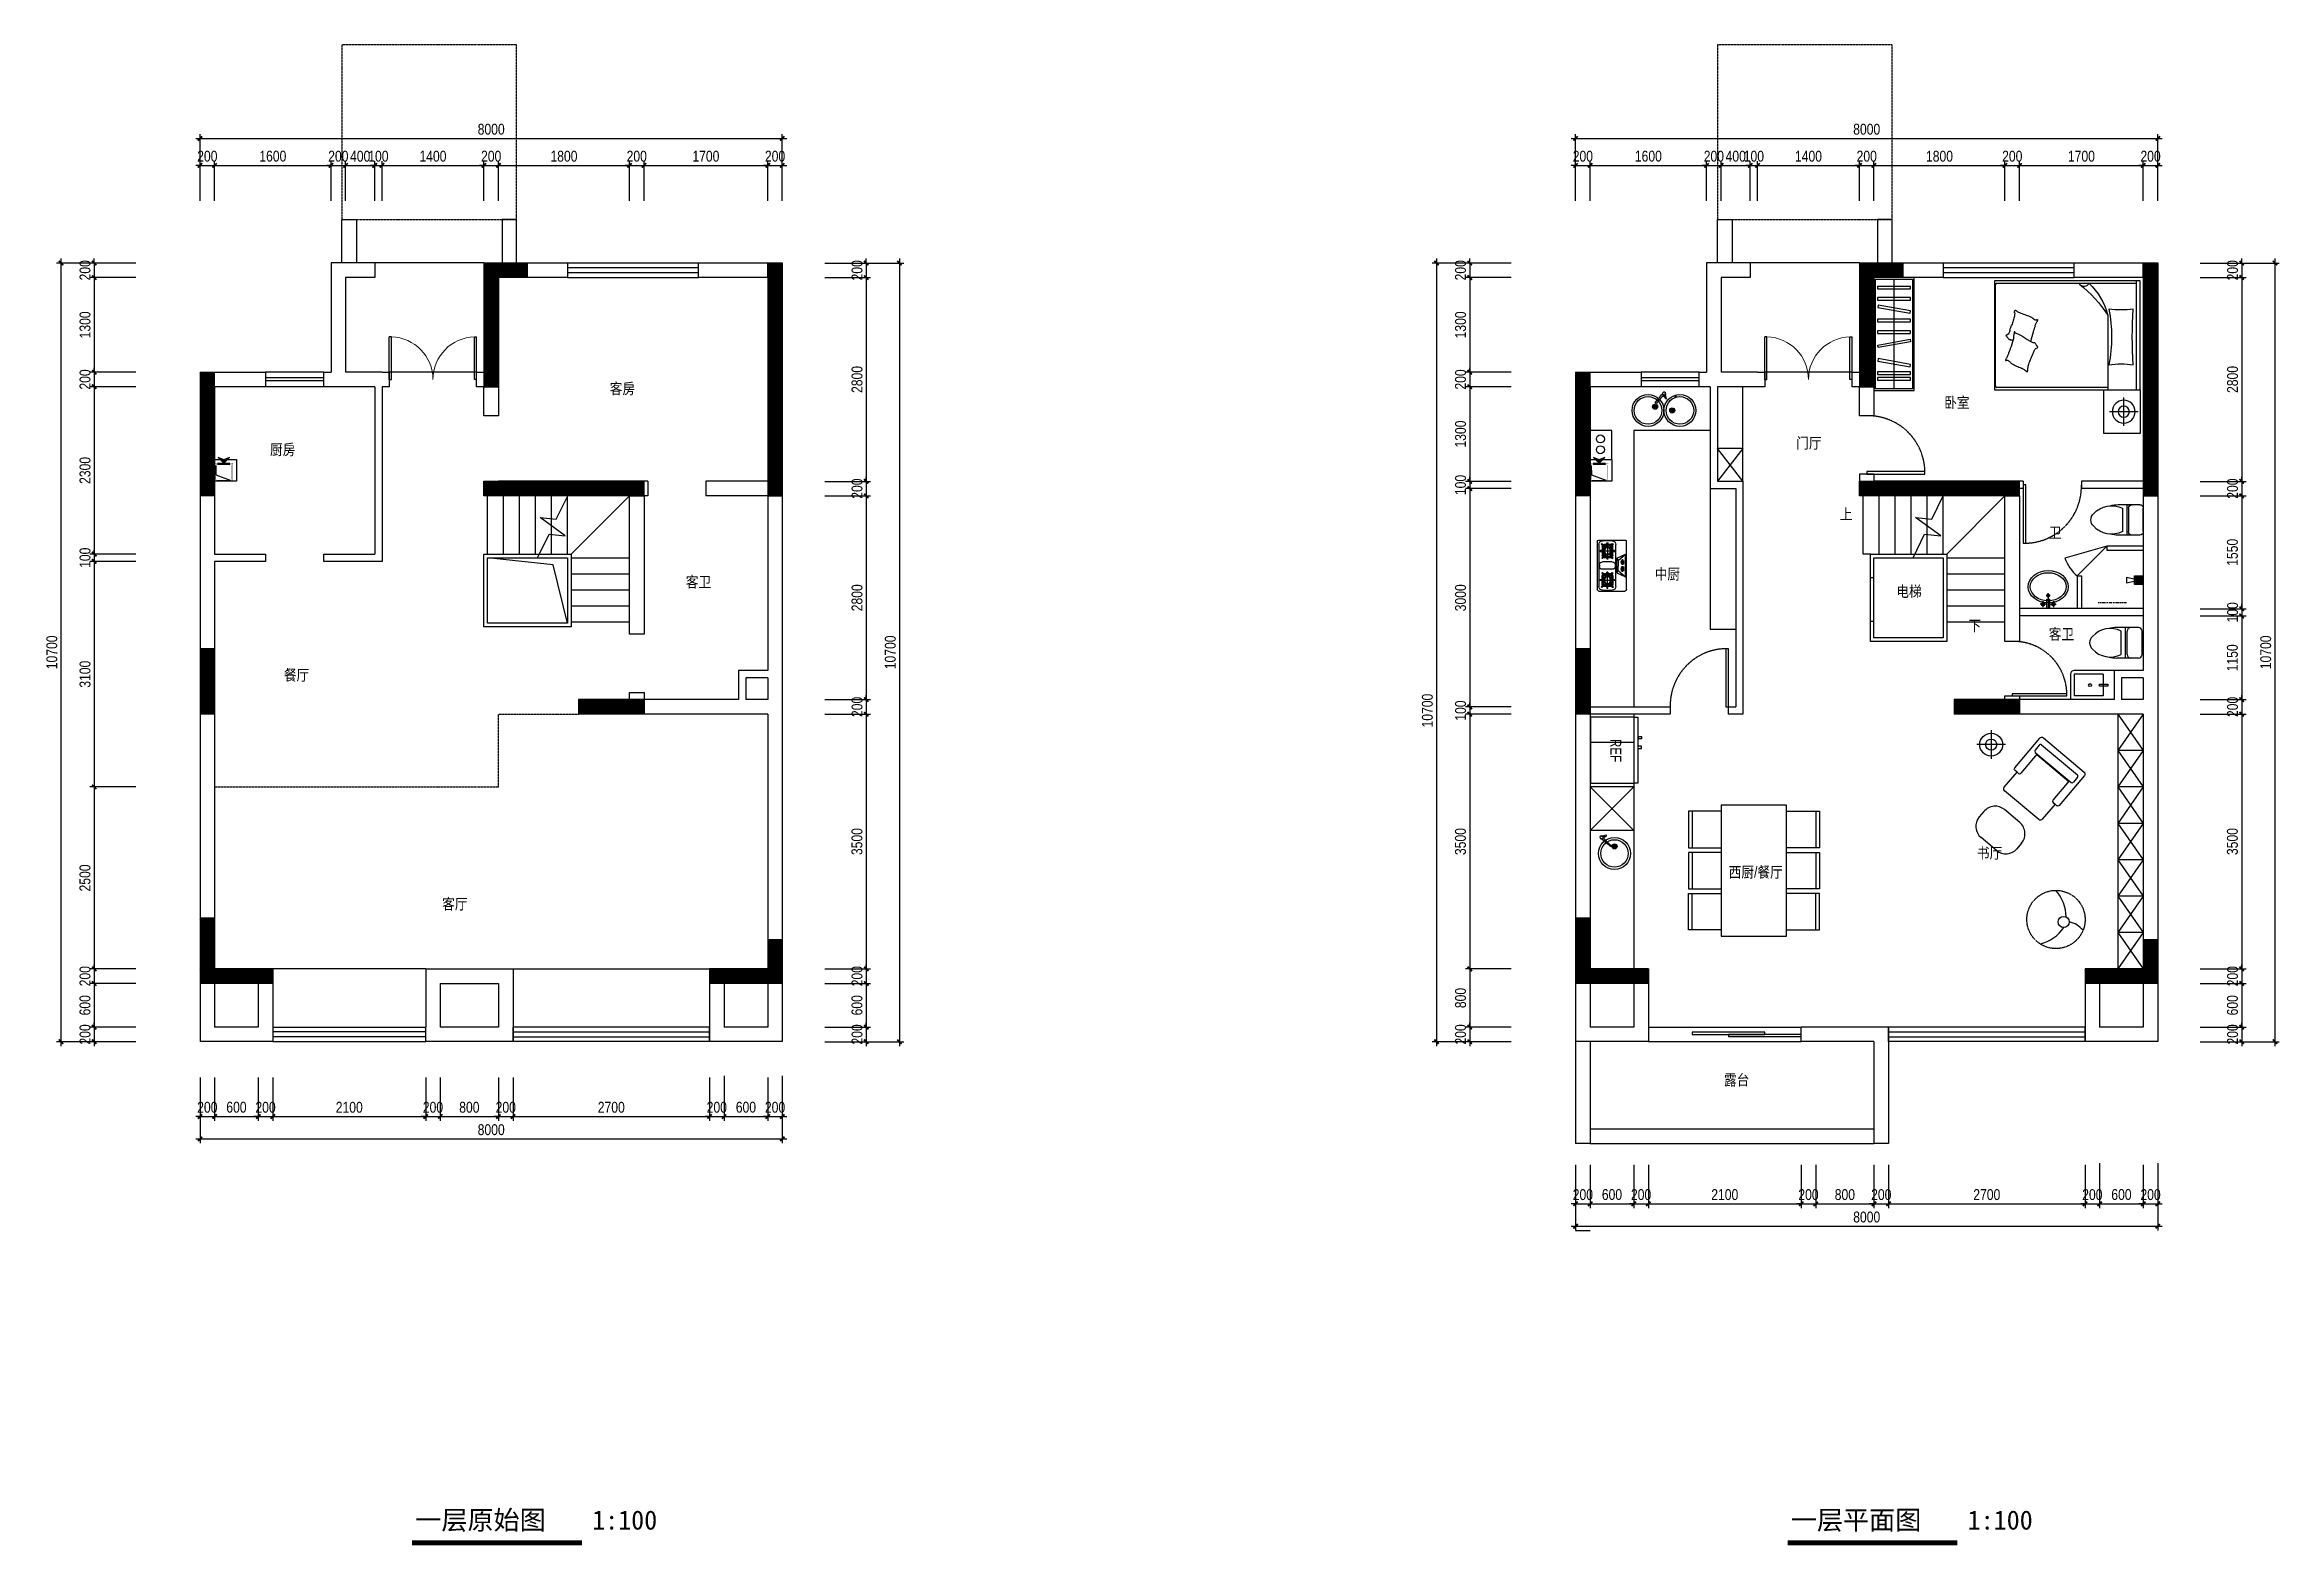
# Model space of a CAD drawing. Extents: x 160245 to 405305, y -111140 to 232735.
# Drawn here: x 249373 to 280076, y -10912 to 9709 of the extents above; entities that cross this region are included whole.
import ezdxf

# ---------------------------------------------------------------- set-up
doc = ezdxf.new("R2010")
doc.units = 0
doc.header["$LTSCALE"] = 10
doc.header["$MEASUREMENT"] = 0
for name, pattern in [('( Dashed )', [0.75, 0.5, -0.25]), ('2016_013_AOR_L23$0$PLAN B3.1$0${ Tapered Dash }', [10, 4, -1, 1.5, -1, 1.5, -1]), ('DASH', [0.35, 0.25, -0.1]), ('HIDDEN', [0.375, 0.25, -0.125])]:
    doc.linetypes.add(name, pattern=pattern)
doc.layers.get('Defpoints').update_dxf_attribs({"color": 229})
for name, color, linetype in [('DIM_SYMB', 3, 'Continuous'), ('Door 门', 107, 'Continuous'), ('P-Furniture 家具', 153, 'Continuous'), ('P-Make furniture 固定制作', 154, 'Continuous'), ('P-N wall 新建隔墙', 241, 'Continuous'), ('P-O wall 原始墙体', 245, 'Continuous'), ('P-O wall 拆除墙体', 245, 'Continuous'), ('P-o 原建筑尺寸', 8, 'Continuous'), ('P-Stair 楼梯（原建筑设备）', 159, 'Continuous'), ('P-Text  平面文字', 9, 'Continuous'), ('P-Ware 洁具', 153, 'Continuous'), ('P-window 窗', 107, 'Continuous'), ('PUB_TEXT', 30, 'Continuous'), ('屋面', 37, 'Continuous')]:
    doc.layers.add(name, color=color, linetype=linetype)
doc.styles.add('PDC DIM', font='PMingLiU-ExtB.ttf', dxfattribs={"width": 0.85})
doc.styles.add('rmd', font='', dxfattribs={"width": 0.766})
doc.styles.add('黑体', font='simhei.ttf')
doc.styles.get('rmd').set_extended_font_data('SimSun')
doc.dimstyles.new('PDC-A2', dxfattribs={"dimscale": 0, "dimtxt": 2.5, "dimasz": 1, "dimexe": 1, "dimexo": 1, "dimgap": 0.7, "dimtad": 1, "dimdec": 0, "dimtxsty": 'PDC DIM', "dimblk": 'ARCHTICK', "dimcen": 1, "dimdle": 1, "dimclrd": 8, "dimclre": 8, "dimclrt": 9, "dimadec": 0, "dimazin": 0, "dimtfac": 1, "dimtdec": 0, "dimtix": 1, "dimtmove": 2, "dimatfit": 3, "dimldrblk": 'PDC A2 T R', "dimfxl": 10, "dimfxlon": 1, "dimarcsym": 0})
pattern_1 = [(45, (59491.276, 0), (-8.8388348, 8.8388348), [])]
pattern_2 = [(45, (40592.418, 0), (-8.8388348, 8.8388348), [])]

msp = doc.modelspace()

# ---------------------------------------------------------------- texts
at = {"layer": 'P-Text  平面文字', "char_height": 150, "attachment_point": 1, "style": 'PDC DIM'}
for s, insert in [('客房', (257137.7, 5059)), ('{\\fPMingLiU|b0|i0|c136|p18;卧室}', (275472.7, 4866.2)), ('厨房', (252469.5, 4220.9)), ('卫', (276909, 3080)), ('中厨', (271494.5, 2510.9)), ('客卫', (258182.2, 2402.3)), ('客卫', (276909, 1684.7)), ('餐厅', (252659.4, 1121.4)), ('书厅', (275921.1, -1324.1)), ('西厨/餐厅', (272511.2, -1586.6)), ('客厅', (254834.4, -2023.5)), ('{\\fSimSun|b0|i0|c134|p2;露台}', (272447.5, -4441))]:
    msp.add_mtext_dynamic_manual_height_columns(s, width=893.426, gutter_width=1750, heights=[0], dxfattribs=dict(at, insert=insert))
at = {"layer": 'P-Text  平面文字', "char_height": 150, "width": 893.426, "attachment_point": 1, "style": 'PDC DIM'}
for s, insert in [('门厅', (273438.2, 4310.1)), ('上', (274037.5, 3332.2)), ('电梯', (274813.9, 2270.6)), ('下', (275805.4, 1799.6))]:
    msp.add_mtext(s, dxfattribs=dict(at, insert=insert))
at = {"layer": 'PUB_TEXT', "style": '黑体'}
for s, p in [('一层原始图', (254465.5, -10695.3)), ('1:100', (256895.1, -10695.3)), ('一层平面图', (273364.4, -10695.3)), ('1:100', (275794, -10695.3))]:
    msp.add_text(s, height=262.87, dxfattribs=at).set_placement(p)

# ---------------------------------------------------------------- blocks, each defined once
blk = doc.blocks.new('A$C7BB304D7')
blk.add_hatch(color=256).paths.add_polyline_path([(127, 77), (204, 0), (126, 32), (49, 0)])
at = {"linetype": 'DASH', "ltscale": 0.5}
for p, q in [((2, 330), (2, 30)), ((302, 330), (2, 330)), ((302, 30), (302, 330)), ((2, 30), (302, 30))]:
    blk.add_line(p, q, dxfattribs=at)
for p, q in [((42, 95), (212, 95)), ((42, 80), (212, 80))]:
    blk.add_line(p, q)
at = {"const_width": 3}
blk.add_lwpolyline([(2, 80), (2, 330), (252, 330), (252, 80), (212, 80), (212, 95), (217, 95, 0.414214), (237, 115), (237, 295, 0.414214), (217, 315), (37, 315, 0.414214), (17, 295), (17, 115, 0.414214), (37, 95), (42, 95), (42, 80)], format="xyb", close=True, dxfattribs=at)
blk.add_lwpolyline([(17, 115), (19, 239), (217, 315)])
blk.add_lwpolyline([(204, 3), (126, 34), (49, 3), (127, 80)], close=True)
blk = doc.blocks.new('$DorLib2D$00000002')
for p, q in [((-0.5, 0), (-0.5, 0.4875)), ((-0.475, 0.4875), (-0.5, 0.4875)), ((-0.475, 0), (-0.475, 0.4875)), ((0.475, 0), (0.475, 0.4875)), ((0.475, 0.4875), (0.5, 0.4875)), ((0.5, 0), (0.5, 0.4875)), ((-0.5, 0), (-0.475, 0)), ((0.5, 0), (0.475, 0))]:
    blk.add_line(p, q)
at = {"lineweight": 13}
for centre, start, end in [((-0.4875, 0), 0, 88.53072), ((0.4875, 0), 91.46928, 180)]:
    blk.add_arc(centre, 0.4875, start, end, dxfattribs=at)
blk = doc.blocks.new('$WINLIB2D$00000001')
at = {"color": 0}
for points in [[(-0.5, 0.5), (-0.5, -0.5)], [(-0.5, 0.5), (0.5, 0.5)], [(0.5, -0.5), (0.5, 0.5)], [(0.5, 0.167), (-0.5, 0.167)], [(0.5, -0.167), (-0.5, -0.167)], [(-0.5, -0.5), (0.5, -0.5)]]:
    blk.add_lwpolyline(points, dxfattribs=at)
blk = doc.blocks.new('_ArchTick')
at = {"color": 0, "linetype": 'ByBlock', "const_width": 0.4}
blk.add_lwpolyline([(-0.5, -0.5), (0.5, 0.5)], dxfattribs=at)
blk = doc.blocks.new('*D1070')
at = {"layer": 'Defpoints', "color": 0}
for p in [(270407, -5622), (270607, -5622), (270607, -6219)]:
    blk.add_point(p, dxfattribs=at)
at = {"layer": 'P-o 原建筑尺寸', "color": 8, "lineweight": -2}
for p, q in [((270407, -5682), (270407, -6279)), ((270607, -5682), (270607, -6279)), ((270407, -6219), (270347, -6219)), ((270407, -6219), (270607, -6219)), ((270607, -6219), (270667, -6219))]:
    blk.add_line(p, q, dxfattribs=at)
at = {"layer": 'P-o 原建筑尺寸', "color": 8, "lineweight": -2, "xscale": 60, "yscale": 60, "zscale": 60}
blk.add_blockref('_ArchTick', (270407, -6219), dxfattribs=at)
at = {"layer": 'P-o 原建筑尺寸', "color": 8, "lineweight": -2, "xscale": 60, "yscale": 60, "zscale": 60, "rotation": 180}
blk.add_blockref('_ArchTick', (270607, -6219), dxfattribs=at)
at = {"layer": 'P-o 原建筑尺寸', "color": 9, "insert": (270507, -6093), "char_height": 150, "attachment_point": 5, "style": 'PDC DIM'}
blk.add_mtext('200', dxfattribs=at)
blk = doc.blocks.new('PDC A2 T R')
at = {"color": 0, "linetype": 'ByBlock'}
blk.add_line((0, 0), (-2, 0), dxfattribs=at)
for points in [[(-2.15, 0.89), (-1.49, 1.35), (-0.6, 0), (0, 0)], [(-2.15, -0.89), (-1.49, -1.35), (-0.6, 0), (0, 0)]]:
    blk.add_solid(points, dxfattribs=at)
blk = doc.blocks.new('*D1071')
at = {"layer": 'Defpoints', "color": 0}
for p in [(270607, -5622), (271207, -5622), (271207, -6219)]:
    blk.add_point(p, dxfattribs=at)
at = {"layer": 'P-o 原建筑尺寸', "color": 8, "lineweight": -2}
for p, q in [((270607, -5682), (270607, -6279)), ((271207, -5682), (271207, -6279)), ((270547, -6219), (271267, -6219))]:
    blk.add_line(p, q, dxfattribs=at)
at = {"layer": 'P-o 原建筑尺寸', "color": 8, "lineweight": -2, "xscale": 60, "yscale": 60, "zscale": 60, "rotation": 180}
blk.add_blockref('_ArchTick', (270607, -6219), dxfattribs=at)
at = {"layer": 'P-o 原建筑尺寸', "color": 8, "lineweight": -2, "xscale": 60, "yscale": 60, "zscale": 60}
blk.add_blockref('_ArchTick', (271207, -6219), dxfattribs=at)
at = {"layer": 'P-o 原建筑尺寸', "color": 9, "insert": (270907, -6092), "char_height": 150, "attachment_point": 5, "style": 'PDC DIM'}
blk.add_mtext('600', dxfattribs=at)
blk = doc.blocks.new('*D1072')
at = {"layer": 'Defpoints', "color": 0}
for p in [(274507, -5622), (274707, -5622), (274707, -6219)]:
    blk.add_point(p, dxfattribs=at)
at = {"layer": 'P-o 原建筑尺寸', "color": 8, "lineweight": -2}
for p, q in [((274507, -5682), (274507, -6279)), ((274707, -5682), (274707, -6279)), ((274507, -6219), (274447, -6219)), ((274507, -6219), (274707, -6219)), ((274707, -6219), (274767, -6219))]:
    blk.add_line(p, q, dxfattribs=at)
at = {"layer": 'P-o 原建筑尺寸', "color": 8, "lineweight": -2, "xscale": 60, "yscale": 60, "zscale": 60}
blk.add_blockref('_ArchTick', (274507, -6219), dxfattribs=at)
at = {"layer": 'P-o 原建筑尺寸', "color": 8, "lineweight": -2, "xscale": 60, "yscale": 60, "zscale": 60, "rotation": 180}
blk.add_blockref('_ArchTick', (274707, -6219), dxfattribs=at)
at = {"layer": 'P-o 原建筑尺寸', "color": 9, "insert": (274607, -6093), "char_height": 150, "attachment_point": 5, "style": 'PDC DIM'}
blk.add_mtext('200', dxfattribs=at)
blk = doc.blocks.new('*D1073')
at = {"layer": 'Defpoints', "color": 0}
for p in [(274707, -5622), (277407, -5622), (277407, -6219)]:
    blk.add_point(p, dxfattribs=at)
at = {"layer": 'P-o 原建筑尺寸', "color": 8, "lineweight": -2}
for p, q in [((274707, -5682), (274707, -6279)), ((277407, -5682), (277407, -6279)), ((274647, -6219), (277467, -6219))]:
    blk.add_line(p, q, dxfattribs=at)
at = {"layer": 'P-o 原建筑尺寸', "color": 8, "lineweight": -2, "xscale": 60, "yscale": 60, "zscale": 60, "rotation": 180}
blk.add_blockref('_ArchTick', (274707, -6219), dxfattribs=at)
at = {"layer": 'P-o 原建筑尺寸', "color": 8, "lineweight": -2, "xscale": 60, "yscale": 60, "zscale": 60}
blk.add_blockref('_ArchTick', (277407, -6219), dxfattribs=at)
at = {"layer": 'P-o 原建筑尺寸', "color": 9, "insert": (276057, -6093), "char_height": 150, "attachment_point": 5, "style": 'PDC DIM'}
blk.add_mtext('2700', dxfattribs=at)
blk = doc.blocks.new('*D1074')
at = {"layer": 'Defpoints', "color": 0}
for p in [(278207, -5622), (278407, -5602), (278407, -6219)]:
    blk.add_point(p, dxfattribs=at)
at = {"layer": 'P-o 原建筑尺寸', "color": 8, "lineweight": -2}
for p, q in [((278207, -5682), (278207, -6279)), ((278407, -5662), (278407, -6279)), ((278207, -6219), (278147, -6219)), ((278207, -6219), (278407, -6219)), ((278407, -6219), (278467, -6219))]:
    blk.add_line(p, q, dxfattribs=at)
at = {"layer": 'P-o 原建筑尺寸', "color": 8, "lineweight": -2, "xscale": 60, "yscale": 60, "zscale": 60}
blk.add_blockref('_ArchTick', (278207, -6219), dxfattribs=at)
at = {"layer": 'P-o 原建筑尺寸', "color": 8, "lineweight": -2, "xscale": 60, "yscale": 60, "zscale": 60, "rotation": 180}
blk.add_blockref('_ArchTick', (278407, -6219), dxfattribs=at)
at = {"layer": 'P-o 原建筑尺寸', "color": 9, "insert": (278307, -6093), "char_height": 150, "attachment_point": 5, "style": 'PDC DIM'}
blk.add_mtext('200', dxfattribs=at)
blk = doc.blocks.new('*D1067')
at = {"layer": 'Defpoints', "color": 0}
for p in [(270407, -5719), (278407, -5719), (278407, -6527)]:
    blk.add_point(p, dxfattribs=at)
at = {"layer": 'P-o 原建筑尺寸', "color": 8, "lineweight": -2}
for p, q in [((270407, -5927), (270407, -6587)), ((278407, -5927), (278407, -6587)), ((270347, -6527), (278467, -6527))]:
    blk.add_line(p, q, dxfattribs=at)
at = {"layer": 'P-o 原建筑尺寸', "color": 8, "lineweight": -2, "xscale": 60, "yscale": 60, "zscale": 60, "rotation": 180}
blk.add_blockref('_ArchTick', (270407, -6527), dxfattribs=at)
at = {"layer": 'P-o 原建筑尺寸', "color": 8, "lineweight": -2, "xscale": 60, "yscale": 60, "zscale": 60}
blk.add_blockref('_ArchTick', (278407, -6527), dxfattribs=at)
at = {"layer": 'P-o 原建筑尺寸', "color": 9, "insert": (274407, -6401), "char_height": 150, "attachment_point": 5, "style": 'PDC DIM'}
blk.add_mtext('8000', dxfattribs=at)
blk = doc.blocks.new('*D1055')
at = {"layer": 'Defpoints', "color": 0, "transparency": 16777216}
for p in [(268953, 6509), (269583, 6709), (269583, 6509)]:
    blk.add_point(p, dxfattribs=at)
at = {"layer": 'P-o 原建筑尺寸', "color": 8, "lineweight": -2, "transparency": 16777216}
for p, q in [((268953, 6709), (268953, 6769)), ((269523, 6709), (268893, 6709)), ((269523, 6509), (268893, 6509)), ((268953, 6709), (268953, 6509)), ((268953, 6509), (268953, 6449))]:
    blk.add_line(p, q, dxfattribs=at)
at = {"layer": 'P-o 原建筑尺寸', "color": 8, "lineweight": -2, "transparency": 16777216, "xscale": 60, "yscale": 60, "zscale": 60}
for p, rotation in [((268953, 6709), 270), ((268953, 6509), 90)]:
    blk.add_blockref('_ArchTick', p, dxfattribs=dict(at, rotation=rotation))
at = {"layer": 'P-o 原建筑尺寸', "color": 9, "transparency": 16777216, "insert": (268827, 6609), "char_height": 150, "attachment_point": 5, "rotation": 90, "style": 'PDC DIM'}
blk.add_mtext('200', dxfattribs=at)
blk = doc.blocks.new('*D1056')
at = {"layer": 'Defpoints', "color": 0, "transparency": 16777216}
for p in [(269583, 6509), (268953, 5209), (269583, 5209)]:
    blk.add_point(p, dxfattribs=at)
at = {"layer": 'P-o 原建筑尺寸', "color": 8, "lineweight": -2, "transparency": 16777216}
for p, q in [((269523, 6509), (268893, 6509)), ((268953, 6569), (268953, 5149)), ((269523, 5209), (268893, 5209))]:
    blk.add_line(p, q, dxfattribs=at)
at = {"layer": 'P-o 原建筑尺寸', "color": 8, "lineweight": -2, "transparency": 16777216, "xscale": 60, "yscale": 60, "zscale": 60}
for p, rotation in [((268953, 6509), 90), ((268953, 5209), 270)]:
    blk.add_blockref('_ArchTick', p, dxfattribs=dict(at, rotation=rotation))
at = {"layer": 'P-o 原建筑尺寸', "color": 9, "transparency": 16777216, "insert": (268827, 5859), "char_height": 150, "attachment_point": 5, "rotation": 90, "style": 'PDC DIM'}
blk.add_mtext('1300', dxfattribs=at)
blk = doc.blocks.new('*D1057')
at = {"layer": 'Defpoints', "color": 0}
for p in [(269583, 5009), (268953, 3709), (269583, 3709)]:
    blk.add_point(p, dxfattribs=at)
at = {"layer": 'P-o 原建筑尺寸', "color": 8, "lineweight": -2}
for p, q in [((269523, 5009), (268893, 5009)), ((268953, 5069), (268953, 3649)), ((269523, 3709), (268893, 3709))]:
    blk.add_line(p, q, dxfattribs=at)
at = {"layer": 'P-o 原建筑尺寸', "color": 8, "lineweight": -2, "xscale": 60, "yscale": 60, "zscale": 60}
for p, rotation in [((268953, 5009), 90), ((268953, 3709), 270)]:
    blk.add_blockref('_ArchTick', p, dxfattribs=dict(at, rotation=rotation))
at = {"layer": 'P-o 原建筑尺寸', "color": 9, "insert": (268827, 4359), "char_height": 150, "attachment_point": 5, "rotation": 90, "style": 'PDC DIM'}
blk.add_mtext('1300', dxfattribs=at)
blk = doc.blocks.new('*D1058')
at = {"layer": 'Defpoints', "color": 0}
for p in [(269583, 3709), (268953, 3609), (269583, 3609)]:
    blk.add_point(p, dxfattribs=at)
at = {"layer": 'P-o 原建筑尺寸', "color": 8, "lineweight": -2}
for p, q in [((269523, 3709), (268893, 3709)), ((268953, 3709), (268953, 3769)), ((268953, 3709), (268953, 3609)), ((269523, 3609), (268893, 3609)), ((268953, 3609), (268953, 3549))]:
    blk.add_line(p, q, dxfattribs=at)
at = {"layer": 'P-o 原建筑尺寸', "color": 8, "lineweight": -2, "xscale": 60, "yscale": 60, "zscale": 60}
for p, rotation in [((268953, 3709), 270), ((268953, 3609), 90)]:
    blk.add_blockref('_ArchTick', p, dxfattribs=dict(at, rotation=rotation))
at = {"layer": 'P-o 原建筑尺寸', "color": 9, "insert": (268827, 3659), "char_height": 150, "attachment_point": 5, "rotation": 90, "style": 'PDC DIM'}
blk.add_mtext('100', dxfattribs=at)
blk = doc.blocks.new('*D1059')
at = {"layer": 'Defpoints', "color": 0}
for p in [(269583, 3609), (268953, 609), (269583, 609)]:
    blk.add_point(p, dxfattribs=at)
at = {"layer": 'P-o 原建筑尺寸', "color": 8, "lineweight": -2}
for p, q in [((269523, 3609), (268893, 3609)), ((268953, 3669), (268953, 549)), ((269523, 609), (268893, 609))]:
    blk.add_line(p, q, dxfattribs=at)
at = {"layer": 'P-o 原建筑尺寸', "color": 8, "lineweight": -2, "xscale": 60, "yscale": 60, "zscale": 60}
for p, rotation in [((268953, 3609), 90), ((268953, 609), 270)]:
    blk.add_blockref('_ArchTick', p, dxfattribs=dict(at, rotation=rotation))
at = {"layer": 'P-o 原建筑尺寸', "color": 9, "insert": (268827, 2109), "char_height": 150, "attachment_point": 5, "rotation": 90, "style": 'PDC DIM'}
blk.add_mtext('3000', dxfattribs=at)
blk = doc.blocks.new('*D1060')
at = {"layer": 'Defpoints', "color": 0}
for p in [(268953, 509), (269583, 609), (269583, 509)]:
    blk.add_point(p, dxfattribs=at)
at = {"layer": 'P-o 原建筑尺寸', "color": 8, "lineweight": -2}
for p, q in [((268953, 609), (268953, 669)), ((269523, 609), (268893, 609)), ((269523, 509), (268893, 509)), ((268953, 609), (268953, 509)), ((268953, 509), (268953, 449))]:
    blk.add_line(p, q, dxfattribs=at)
at = {"layer": 'P-o 原建筑尺寸', "color": 8, "lineweight": -2, "xscale": 60, "yscale": 60, "zscale": 60}
for p, rotation in [((268953, 609), 270), ((268953, 509), 90)]:
    blk.add_blockref('_ArchTick', p, dxfattribs=dict(at, rotation=rotation))
at = {"layer": 'P-o 原建筑尺寸', "color": 9, "insert": (268827, 559), "char_height": 150, "attachment_point": 5, "rotation": 90, "style": 'PDC DIM'}
blk.add_mtext('100', dxfattribs=at)
blk = doc.blocks.new('*D1041')
at = {"layer": 'Defpoints', "color": 0}
for p in [(269583, 509), (268953, -2991), (269583, -2991)]:
    blk.add_point(p, dxfattribs=at)
at = {"layer": 'P-o 原建筑尺寸', "color": 8, "lineweight": -2}
for p, q in [((269523, 509), (268893, 509)), ((268953, 569), (268953, -3051)), ((269523, -2991), (268893, -2991))]:
    blk.add_line(p, q, dxfattribs=at)
at = {"layer": 'P-o 原建筑尺寸', "color": 8, "lineweight": -2, "xscale": 60, "yscale": 60, "zscale": 60}
for p, rotation in [((268953, 509), 90), ((268953, -2991), 270)]:
    blk.add_blockref('_ArchTick', p, dxfattribs=dict(at, rotation=rotation))
at = {"layer": 'P-o 原建筑尺寸', "color": 9, "insert": (268826, -1241), "char_height": 150, "attachment_point": 5, "rotation": 90, "style": 'PDC DIM'}
blk.add_mtext('3500', dxfattribs=at)
blk = doc.blocks.new('*D1042')
at = {"layer": 'Defpoints', "color": 0, "transparency": 16777216}
for p in [(269583, -2991), (268953, -3791), (269583, -3791)]:
    blk.add_point(p, dxfattribs=at)
at = {"layer": 'P-o 原建筑尺寸', "color": 8, "lineweight": -2, "transparency": 16777216}
for p, q in [((269523, -2991), (268893, -2991)), ((268953, -2931), (268953, -3851)), ((269523, -3791), (268893, -3791))]:
    blk.add_line(p, q, dxfattribs=at)
at = {"layer": 'P-o 原建筑尺寸', "color": 8, "lineweight": -2, "transparency": 16777216, "xscale": 60, "yscale": 60, "zscale": 60}
for p, rotation in [((268953, -2991), 90), ((268953, -3791), 270)]:
    blk.add_blockref('_ArchTick', p, dxfattribs=dict(at, rotation=rotation))
at = {"layer": 'P-o 原建筑尺寸', "color": 9, "transparency": 16777216, "insert": (268827, -3391), "char_height": 150, "attachment_point": 5, "rotation": 90, "style": 'PDC DIM'}
blk.add_mtext('800', dxfattribs=at)
blk = doc.blocks.new('*D1043')
at = {"layer": 'Defpoints', "color": 0, "transparency": 16777216}
for p in [(268953, -3991), (269583, -3791), (269583, -3991)]:
    blk.add_point(p, dxfattribs=at)
at = {"layer": 'P-o 原建筑尺寸', "color": 8, "lineweight": -2, "transparency": 16777216}
for p, q in [((269523, -3791), (268893, -3791)), ((269523, -3991), (268893, -3991)), ((268953, -3791), (268953, -3731)), ((268953, -3791), (268953, -3991)), ((268953, -3991), (268953, -4051))]:
    blk.add_line(p, q, dxfattribs=at)
at = {"layer": 'P-o 原建筑尺寸', "color": 8, "lineweight": -2, "transparency": 16777216, "xscale": 60, "yscale": 60, "zscale": 60}
for p, rotation in [((268953, -3791), 270), ((268953, -3991), 90)]:
    blk.add_blockref('_ArchTick', p, dxfattribs=dict(at, rotation=rotation))
at = {"layer": 'P-o 原建筑尺寸', "color": 9, "transparency": 16777216, "insert": (268827, -3891), "char_height": 150, "attachment_point": 5, "rotation": 90, "style": 'PDC DIM'}
blk.add_mtext('200', dxfattribs=at)
blk = doc.blocks.new('*D1044')
at = {"layer": 'Defpoints', "color": 0}
for p in [(269583, 6709), (268496, -3991), (269583, -3991)]:
    blk.add_point(p, dxfattribs=at)
at = {"layer": 'P-o 原建筑尺寸', "color": 8, "lineweight": -2}
for p, q in [((268496, 6769), (268496, -4051)), ((269096, 6709), (268436, 6709)), ((269096, -3991), (268436, -3991))]:
    blk.add_line(p, q, dxfattribs=at)
at = {"layer": 'P-o 原建筑尺寸', "color": 8, "lineweight": -2, "xscale": 60, "yscale": 60, "zscale": 60}
for p, rotation in [((268496, 6709), 90), ((268496, -3991), 270)]:
    blk.add_blockref('_ArchTick', p, dxfattribs=dict(at, rotation=rotation))
at = {"layer": 'P-o 原建筑尺寸', "color": 9, "insert": (268371, 559), "char_height": 150, "attachment_point": 5, "rotation": 90, "style": 'PDC DIM'}
blk.add_mtext('10700', dxfattribs=at)
blk = doc.blocks.new('*D1045')
at = {"layer": 'Defpoints', "color": 0, "transparency": 16777216}
for p in [(278929, 6709), (278929, 6509), (279559, 6509)]:
    blk.add_point(p, dxfattribs=at)
at = {"layer": 'P-o 原建筑尺寸', "color": 8, "lineweight": -2, "transparency": 16777216}
for p, q in [((279559, 6709), (279559, 6769)), ((278989, 6709), (279619, 6709)), ((278989, 6509), (279619, 6509)), ((279559, 6709), (279559, 6509)), ((279559, 6509), (279559, 6449))]:
    blk.add_line(p, q, dxfattribs=at)
at = {"layer": 'P-o 原建筑尺寸', "color": 8, "lineweight": -2, "transparency": 16777216, "xscale": 60, "yscale": 60, "zscale": 60}
for p, rotation in [((279559, 6709), 270), ((279559, 6509), 90)]:
    blk.add_blockref('_ArchTick', p, dxfattribs=dict(at, rotation=rotation))
at = {"layer": 'P-o 原建筑尺寸', "color": 9, "transparency": 16777216, "insert": (279434, 6609), "char_height": 150, "attachment_point": 5, "rotation": 90, "style": 'PDC DIM'}
blk.add_mtext('200', dxfattribs=at)
blk = doc.blocks.new('*D1046')
at = {"layer": 'Defpoints', "color": 0, "transparency": 16777216}
for p in [(278929, 6509), (278929, 3709), (279559, 3709)]:
    blk.add_point(p, dxfattribs=at)
at = {"layer": 'P-o 原建筑尺寸', "color": 8, "lineweight": -2, "transparency": 16777216}
for p, q in [((278989, 6509), (279619, 6509)), ((279559, 6569), (279559, 3649)), ((278989, 3709), (279619, 3709))]:
    blk.add_line(p, q, dxfattribs=at)
at = {"layer": 'P-o 原建筑尺寸', "color": 8, "lineweight": -2, "transparency": 16777216, "xscale": 60, "yscale": 60, "zscale": 60}
for p, rotation in [((279559, 6509), 90), ((279559, 3709), 270)]:
    blk.add_blockref('_ArchTick', p, dxfattribs=dict(at, rotation=rotation))
at = {"layer": 'P-o 原建筑尺寸', "color": 9, "transparency": 16777216, "insert": (279434, 5109), "char_height": 150, "attachment_point": 5, "rotation": 90, "style": 'PDC DIM'}
blk.add_mtext('2800', dxfattribs=at)
blk = doc.blocks.new('*D1047')
at = {"layer": 'Defpoints', "color": 0, "transparency": 16777216}
for p in [(278929, 3709), (278929, 3509), (279559, 3509)]:
    blk.add_point(p, dxfattribs=at)
at = {"layer": 'P-o 原建筑尺寸', "color": 8, "lineweight": -2, "transparency": 16777216}
for p, q in [((278989, 3709), (279619, 3709)), ((279559, 3709), (279559, 3769)), ((279559, 3709), (279559, 3509)), ((278989, 3509), (279619, 3509)), ((279559, 3509), (279559, 3449))]:
    blk.add_line(p, q, dxfattribs=at)
at = {"layer": 'P-o 原建筑尺寸', "color": 8, "lineweight": -2, "transparency": 16777216, "xscale": 60, "yscale": 60, "zscale": 60}
for p, rotation in [((279559, 3709), 270), ((279559, 3509), 90)]:
    blk.add_blockref('_ArchTick', p, dxfattribs=dict(at, rotation=rotation))
at = {"layer": 'P-o 原建筑尺寸', "color": 9, "transparency": 16777216, "insert": (279434, 3609), "char_height": 150, "attachment_point": 5, "rotation": 90, "style": 'PDC DIM'}
blk.add_mtext('200', dxfattribs=at)
blk = doc.blocks.new('*D1048')
at = {"layer": 'Defpoints', "color": 0, "transparency": 16777216}
for p in [(278929, 3509), (278929, 1959), (279559, 1959)]:
    blk.add_point(p, dxfattribs=at)
at = {"layer": 'P-o 原建筑尺寸', "color": 8, "lineweight": -2, "transparency": 16777216}
for p, q in [((278989, 3509), (279619, 3509)), ((279559, 3569), (279559, 1899)), ((278989, 1959), (279619, 1959))]:
    blk.add_line(p, q, dxfattribs=at)
at = {"layer": 'P-o 原建筑尺寸', "color": 8, "lineweight": -2, "transparency": 16777216, "xscale": 60, "yscale": 60, "zscale": 60}
for p, rotation in [((279559, 3509), 90), ((279559, 1959), 270)]:
    blk.add_blockref('_ArchTick', p, dxfattribs=dict(at, rotation=rotation))
at = {"layer": 'P-o 原建筑尺寸', "color": 9, "transparency": 16777216, "insert": (279432, 2734), "char_height": 150, "attachment_point": 5, "rotation": 90, "style": 'PDC DIM'}
blk.add_mtext('1550', dxfattribs=at)
blk = doc.blocks.new('*D1049')
at = {"layer": 'Defpoints', "color": 0, "transparency": 16777216}
for p in [(278929, 709), (278929, 509), (279559, 509)]:
    blk.add_point(p, dxfattribs=at)
at = {"layer": 'P-o 原建筑尺寸', "color": 8, "lineweight": -2, "transparency": 16777216}
for p, q in [((278989, 709), (279619, 709)), ((279559, 709), (279559, 769)), ((279559, 709), (279559, 509)), ((278989, 509), (279619, 509)), ((279559, 509), (279559, 449))]:
    blk.add_line(p, q, dxfattribs=at)
at = {"layer": 'P-o 原建筑尺寸', "color": 8, "lineweight": -2, "transparency": 16777216, "xscale": 60, "yscale": 60, "zscale": 60}
for p, rotation in [((279559, 709), 270), ((279559, 509), 90)]:
    blk.add_blockref('_ArchTick', p, dxfattribs=dict(at, rotation=rotation))
at = {"layer": 'P-o 原建筑尺寸', "color": 9, "transparency": 16777216, "insert": (279434, 609), "char_height": 150, "attachment_point": 5, "rotation": 90, "style": 'PDC DIM'}
blk.add_mtext('200', dxfattribs=at)
blk = doc.blocks.new('*D1050')
at = {"layer": 'Defpoints', "color": 0, "transparency": 16777216}
for p in [(278929, 509), (278929, -2991), (279559, -2991)]:
    blk.add_point(p, dxfattribs=at)
at = {"layer": 'P-o 原建筑尺寸', "color": 8, "lineweight": -2, "transparency": 16777216}
for p, q in [((278989, 509), (279619, 509)), ((279559, 569), (279559, -3051)), ((278989, -2991), (279619, -2991))]:
    blk.add_line(p, q, dxfattribs=at)
at = {"layer": 'P-o 原建筑尺寸', "color": 8, "lineweight": -2, "transparency": 16777216, "xscale": 60, "yscale": 60, "zscale": 60}
for p, rotation in [((279559, 509), 90), ((279559, -2991), 270)]:
    blk.add_blockref('_ArchTick', p, dxfattribs=dict(at, rotation=rotation))
at = {"layer": 'P-o 原建筑尺寸', "color": 9, "transparency": 16777216, "insert": (279432, -1241), "char_height": 150, "attachment_point": 5, "rotation": 90, "style": 'PDC DIM'}
blk.add_mtext('3500', dxfattribs=at)
blk = doc.blocks.new('*D1051')
at = {"layer": 'Defpoints', "color": 0, "transparency": 16777216}
for p in [(278929, -2991), (278929, -3191), (279559, -3191)]:
    blk.add_point(p, dxfattribs=at)
at = {"layer": 'P-o 原建筑尺寸', "color": 8, "lineweight": -2, "transparency": 16777216}
for p, q in [((278989, -2991), (279619, -2991)), ((279559, -2991), (279559, -2931)), ((279559, -2991), (279559, -3191)), ((278989, -3191), (279619, -3191)), ((279559, -3191), (279559, -3251))]:
    blk.add_line(p, q, dxfattribs=at)
at = {"layer": 'P-o 原建筑尺寸', "color": 8, "lineweight": -2, "transparency": 16777216, "xscale": 60, "yscale": 60, "zscale": 60}
for p, rotation in [((279559, -2991), 270), ((279559, -3191), 90)]:
    blk.add_blockref('_ArchTick', p, dxfattribs=dict(at, rotation=rotation))
at = {"layer": 'P-o 原建筑尺寸', "color": 9, "transparency": 16777216, "insert": (279434, -3091), "char_height": 150, "attachment_point": 5, "rotation": 90, "style": 'PDC DIM'}
blk.add_mtext('200', dxfattribs=at)
blk = doc.blocks.new('*D1052')
at = {"layer": 'Defpoints', "color": 0, "transparency": 16777216}
for p in [(278929, -3191), (278929, -3791), (279559, -3791)]:
    blk.add_point(p, dxfattribs=at)
at = {"layer": 'P-o 原建筑尺寸', "color": 8, "lineweight": -2, "transparency": 16777216}
for p, q in [((278989, -3191), (279619, -3191)), ((279559, -3131), (279559, -3851)), ((278989, -3791), (279619, -3791))]:
    blk.add_line(p, q, dxfattribs=at)
at = {"layer": 'P-o 原建筑尺寸', "color": 8, "lineweight": -2, "transparency": 16777216, "xscale": 60, "yscale": 60, "zscale": 60}
for p, rotation in [((279559, -3191), 90), ((279559, -3791), 270)]:
    blk.add_blockref('_ArchTick', p, dxfattribs=dict(at, rotation=rotation))
at = {"layer": 'P-o 原建筑尺寸', "color": 9, "transparency": 16777216, "insert": (279433, -3491), "char_height": 150, "attachment_point": 5, "rotation": 90, "style": 'PDC DIM'}
blk.add_mtext('600', dxfattribs=at)
blk = doc.blocks.new('*D1053')
at = {"layer": 'Defpoints', "color": 0, "transparency": 16777216}
for p in [(278929, -3791), (278929, -3991), (279559, -3991)]:
    blk.add_point(p, dxfattribs=at)
at = {"layer": 'P-o 原建筑尺寸', "color": 8, "lineweight": -2, "transparency": 16777216}
for p, q in [((278989, -3791), (279619, -3791)), ((278989, -3991), (279619, -3991)), ((279559, -3791), (279559, -3731)), ((279559, -3791), (279559, -3991)), ((279559, -3991), (279559, -4051))]:
    blk.add_line(p, q, dxfattribs=at)
at = {"layer": 'P-o 原建筑尺寸', "color": 8, "lineweight": -2, "transparency": 16777216, "xscale": 60, "yscale": 60, "zscale": 60}
for p, rotation in [((279559, -3791), 270), ((279559, -3991), 90)]:
    blk.add_blockref('_ArchTick', p, dxfattribs=dict(at, rotation=rotation))
at = {"layer": 'P-o 原建筑尺寸', "color": 9, "transparency": 16777216, "insert": (279434, -3891), "char_height": 150, "attachment_point": 5, "rotation": 90, "style": 'PDC DIM'}
blk.add_mtext('200', dxfattribs=at)
blk = doc.blocks.new('*D1054')
at = {"layer": 'Defpoints', "color": 0, "transparency": 16777216}
for p in [(278929, 6709), (278929, -3991), (280016, -3991)]:
    blk.add_point(p, dxfattribs=at)
at = {"layer": 'P-o 原建筑尺寸', "color": 8, "lineweight": -2, "transparency": 16777216}
for p, q in [((280016, 6769), (280016, -4051)), ((279416, 6709), (280076, 6709)), ((279416, -3991), (280076, -3991))]:
    blk.add_line(p, q, dxfattribs=at)
at = {"layer": 'P-o 原建筑尺寸', "color": 8, "lineweight": -2, "transparency": 16777216, "xscale": 60, "yscale": 60, "zscale": 60}
for p, rotation in [((280016, 6709), 90), ((280016, -3991), 270)]:
    blk.add_blockref('_ArchTick', p, dxfattribs=dict(at, rotation=rotation))
at = {"layer": 'P-o 原建筑尺寸', "color": 9, "transparency": 16777216, "insert": (279890, 1359), "char_height": 150, "attachment_point": 5, "rotation": 90, "style": 'PDC DIM'}
blk.add_mtext('10700', dxfattribs=at)
blk = doc.blocks.new('*D1061')
at = {"layer": 'Defpoints', "color": 0, "transparency": 16777216}
for p in [(270607, 8051), (270407, 7503), (270607, 7503)]:
    blk.add_point(p, dxfattribs=at)
at = {"layer": 'P-o 原建筑尺寸', "color": 8, "lineweight": -2, "transparency": 16777216}
for p, q in [((270407, 8051), (270347, 8051)), ((270407, 7563), (270407, 8111)), ((270407, 8051), (270607, 8051)), ((270607, 7563), (270607, 8111)), ((270607, 8051), (270667, 8051))]:
    blk.add_line(p, q, dxfattribs=at)
at = {"layer": 'P-o 原建筑尺寸', "color": 8, "lineweight": -2, "transparency": 16777216, "xscale": 60, "yscale": 60, "zscale": 60}
blk.add_blockref('_ArchTick', (270407, 8051), dxfattribs=at)
at = {"layer": 'P-o 原建筑尺寸', "color": 8, "lineweight": -2, "transparency": 16777216, "xscale": 60, "yscale": 60, "zscale": 60, "rotation": 180}
blk.add_blockref('_ArchTick', (270607, 8051), dxfattribs=at)
at = {"layer": 'P-o 原建筑尺寸', "color": 9, "transparency": 16777216, "insert": (270507, 8176), "char_height": 150, "attachment_point": 5, "style": 'PDC DIM'}
blk.add_mtext('200', dxfattribs=at)
blk = doc.blocks.new('*D1062')
at = {"layer": 'Defpoints', "color": 0, "transparency": 16777216}
for p in [(272207, 8051), (270607, 7503), (272207, 7503)]:
    blk.add_point(p, dxfattribs=at)
at = {"layer": 'P-o 原建筑尺寸', "color": 8, "lineweight": -2, "transparency": 16777216}
for p, q in [((270547, 8051), (272267, 8051)), ((270607, 7563), (270607, 8111)), ((272207, 7563), (272207, 8111))]:
    blk.add_line(p, q, dxfattribs=at)
at = {"layer": 'P-o 原建筑尺寸', "color": 8, "lineweight": -2, "transparency": 16777216, "xscale": 60, "yscale": 60, "zscale": 60, "rotation": 180}
blk.add_blockref('_ArchTick', (270607, 8051), dxfattribs=at)
at = {"layer": 'P-o 原建筑尺寸', "color": 8, "lineweight": -2, "transparency": 16777216, "xscale": 60, "yscale": 60, "zscale": 60}
blk.add_blockref('_ArchTick', (272207, 8051), dxfattribs=at)
at = {"layer": 'P-o 原建筑尺寸', "color": 9, "transparency": 16777216, "insert": (271407, 8177), "char_height": 150, "attachment_point": 5, "style": 'PDC DIM'}
blk.add_mtext('1600', dxfattribs=at)
blk = doc.blocks.new('*D1063')
at = {"layer": 'Defpoints', "color": 0, "transparency": 16777216}
for p in [(274307, 8051), (272907, 7503), (274307, 7503)]:
    blk.add_point(p, dxfattribs=at)
at = {"layer": 'P-o 原建筑尺寸', "color": 8, "lineweight": -2, "transparency": 16777216}
for p, q in [((272847, 8051), (274367, 8051)), ((272907, 7563), (272907, 8111)), ((274307, 7563), (274307, 8111))]:
    blk.add_line(p, q, dxfattribs=at)
at = {"layer": 'P-o 原建筑尺寸', "color": 8, "lineweight": -2, "transparency": 16777216, "xscale": 60, "yscale": 60, "zscale": 60, "rotation": 180}
blk.add_blockref('_ArchTick', (272907, 8051), dxfattribs=at)
at = {"layer": 'P-o 原建筑尺寸', "color": 8, "lineweight": -2, "transparency": 16777216, "xscale": 60, "yscale": 60, "zscale": 60}
blk.add_blockref('_ArchTick', (274307, 8051), dxfattribs=at)
at = {"layer": 'P-o 原建筑尺寸', "color": 9, "transparency": 16777216, "insert": (273607, 8176), "char_height": 150, "attachment_point": 5, "style": 'PDC DIM'}
blk.add_mtext('1400', dxfattribs=at)
blk = doc.blocks.new('*D1064')
at = {"layer": 'Defpoints', "color": 0, "transparency": 16777216}
for p in [(276307, 8051), (274507, 7503), (276307, 7503)]:
    blk.add_point(p, dxfattribs=at)
at = {"layer": 'P-o 原建筑尺寸', "color": 8, "lineweight": -2, "transparency": 16777216}
for p, q in [((274447, 8051), (276367, 8051)), ((274507, 7563), (274507, 8111)), ((276307, 7563), (276307, 8111))]:
    blk.add_line(p, q, dxfattribs=at)
at = {"layer": 'P-o 原建筑尺寸', "color": 8, "lineweight": -2, "transparency": 16777216, "xscale": 60, "yscale": 60, "zscale": 60, "rotation": 180}
blk.add_blockref('_ArchTick', (274507, 8051), dxfattribs=at)
at = {"layer": 'P-o 原建筑尺寸', "color": 8, "lineweight": -2, "transparency": 16777216, "xscale": 60, "yscale": 60, "zscale": 60}
blk.add_blockref('_ArchTick', (276307, 8051), dxfattribs=at)
at = {"layer": 'P-o 原建筑尺寸', "color": 9, "transparency": 16777216, "insert": (275407, 8176), "char_height": 150, "attachment_point": 5, "style": 'PDC DIM'}
blk.add_mtext('1800', dxfattribs=at)
blk = doc.blocks.new('*D1065')
at = {"layer": 'Defpoints', "color": 0, "transparency": 16777216}
for p in [(276507, 8051), (276307, 7503), (276507, 7503)]:
    blk.add_point(p, dxfattribs=at)
at = {"layer": 'P-o 原建筑尺寸', "color": 8, "lineweight": -2, "transparency": 16777216}
for p, q in [((276307, 8051), (276247, 8051)), ((276307, 7563), (276307, 8111)), ((276307, 8051), (276507, 8051)), ((276507, 7563), (276507, 8111)), ((276507, 8051), (276567, 8051))]:
    blk.add_line(p, q, dxfattribs=at)
at = {"layer": 'P-o 原建筑尺寸', "color": 8, "lineweight": -2, "transparency": 16777216, "xscale": 60, "yscale": 60, "zscale": 60}
blk.add_blockref('_ArchTick', (276307, 8051), dxfattribs=at)
at = {"layer": 'P-o 原建筑尺寸', "color": 8, "lineweight": -2, "transparency": 16777216, "xscale": 60, "yscale": 60, "zscale": 60, "rotation": 180}
blk.add_blockref('_ArchTick', (276507, 8051), dxfattribs=at)
at = {"layer": 'P-o 原建筑尺寸', "color": 9, "transparency": 16777216, "insert": (276407, 8176), "char_height": 150, "attachment_point": 5, "style": 'PDC DIM'}
blk.add_mtext('200', dxfattribs=at)
blk = doc.blocks.new('*D1066')
at = {"layer": 'Defpoints', "color": 0, "transparency": 16777216}
for p in [(278207, 8051), (276507, 7503), (278207, 7503)]:
    blk.add_point(p, dxfattribs=at)
at = {"layer": 'P-o 原建筑尺寸', "color": 8, "lineweight": -2, "transparency": 16777216}
for p, q in [((276447, 8051), (278267, 8051)), ((276507, 7563), (276507, 8111)), ((278207, 7563), (278207, 8111))]:
    blk.add_line(p, q, dxfattribs=at)
at = {"layer": 'P-o 原建筑尺寸', "color": 8, "lineweight": -2, "transparency": 16777216, "xscale": 60, "yscale": 60, "zscale": 60, "rotation": 180}
blk.add_blockref('_ArchTick', (276507, 8051), dxfattribs=at)
at = {"layer": 'P-o 原建筑尺寸', "color": 8, "lineweight": -2, "transparency": 16777216, "xscale": 60, "yscale": 60, "zscale": 60}
blk.add_blockref('_ArchTick', (278207, 8051), dxfattribs=at)
at = {"layer": 'P-o 原建筑尺寸', "color": 9, "transparency": 16777216, "insert": (277357, 8176), "char_height": 150, "attachment_point": 5, "style": 'PDC DIM'}
blk.add_mtext('1700', dxfattribs=at)
blk = doc.blocks.new('*D1068')
at = {"layer": 'Defpoints', "color": 0, "transparency": 16777216}
for p in [(278407, 8051), (278207, 7503), (278407, 7503)]:
    blk.add_point(p, dxfattribs=at)
at = {"layer": 'P-o 原建筑尺寸', "color": 8, "lineweight": -2, "transparency": 16777216}
for p, q in [((278207, 8051), (278147, 8051)), ((278207, 7563), (278207, 8111)), ((278207, 8051), (278407, 8051)), ((278407, 7563), (278407, 8111)), ((278407, 8051), (278467, 8051))]:
    blk.add_line(p, q, dxfattribs=at)
at = {"layer": 'P-o 原建筑尺寸', "color": 8, "lineweight": -2, "transparency": 16777216, "xscale": 60, "yscale": 60, "zscale": 60}
blk.add_blockref('_ArchTick', (278207, 8051), dxfattribs=at)
at = {"layer": 'P-o 原建筑尺寸', "color": 8, "lineweight": -2, "transparency": 16777216, "xscale": 60, "yscale": 60, "zscale": 60, "rotation": 180}
blk.add_blockref('_ArchTick', (278407, 8051), dxfattribs=at)
at = {"layer": 'P-o 原建筑尺寸', "color": 9, "transparency": 16777216, "insert": (278307, 8176), "char_height": 150, "attachment_point": 5, "style": 'PDC DIM'}
blk.add_mtext('200', dxfattribs=at)
blk = doc.blocks.new('*D1069')
at = {"layer": 'Defpoints', "color": 0, "transparency": 16777216}
for p in [(278407, 8421), (270407, 7503), (278407, 7503)]:
    blk.add_point(p, dxfattribs=at)
at = {"layer": 'P-o 原建筑尺寸', "color": 8, "lineweight": -2, "transparency": 16777216}
for p, q in [((270347, 8421), (278467, 8421)), ((270407, 7821), (270407, 8481)), ((278407, 7821), (278407, 8481))]:
    blk.add_line(p, q, dxfattribs=at)
at = {"layer": 'P-o 原建筑尺寸', "color": 8, "lineweight": -2, "transparency": 16777216, "xscale": 60, "yscale": 60, "zscale": 60, "rotation": 180}
blk.add_blockref('_ArchTick', (270407, 8421), dxfattribs=at)
at = {"layer": 'P-o 原建筑尺寸', "color": 8, "lineweight": -2, "transparency": 16777216, "xscale": 60, "yscale": 60, "zscale": 60}
blk.add_blockref('_ArchTick', (278407, 8421), dxfattribs=at)
at = {"layer": 'P-o 原建筑尺寸', "color": 9, "transparency": 16777216, "insert": (274407, 8547), "char_height": 150, "attachment_point": 5, "style": 'PDC DIM'}
blk.add_mtext('8000', dxfattribs=at)
blk = doc.blocks.new('*D1099')
at = {"layer": 'Defpoints', "color": 0, "transparency": 16777216}
for p in [(268953, 5009), (269583, 5209), (269583, 5009)]:
    blk.add_point(p, dxfattribs=at)
at = {"layer": 'P-o 原建筑尺寸', "color": 8, "lineweight": -2, "transparency": 16777216}
for p, q in [((268953, 5209), (268953, 5269)), ((269523, 5209), (268893, 5209)), ((269523, 5009), (268893, 5009)), ((268953, 5209), (268953, 5009)), ((268953, 5009), (268953, 4949))]:
    blk.add_line(p, q, dxfattribs=at)
at = {"layer": 'P-o 原建筑尺寸', "color": 8, "lineweight": -2, "transparency": 16777216, "xscale": 60, "yscale": 60, "zscale": 60}
for p, rotation in [((268953, 5209), 270), ((268953, 5009), 90)]:
    blk.add_blockref('_ArchTick', p, dxfattribs=dict(at, rotation=rotation))
at = {"layer": 'P-o 原建筑尺寸', "color": 9, "transparency": 16777216, "insert": (268827, 5109), "char_height": 150, "attachment_point": 5, "rotation": 90, "style": 'PDC DIM'}
blk.add_mtext('200', dxfattribs=at)
blk = doc.blocks.new('*D1100')
at = {"layer": 'Defpoints', "color": 0}
for p in [(271207, -5622), (271407, -5622), (271407, -6219)]:
    blk.add_point(p, dxfattribs=at)
at = {"layer": 'P-o 原建筑尺寸', "color": 8, "lineweight": -2}
for p, q in [((271207, -5682), (271207, -6279)), ((271407, -5682), (271407, -6279)), ((271207, -6219), (271147, -6219)), ((271207, -6219), (271407, -6219)), ((271407, -6219), (271467, -6219))]:
    blk.add_line(p, q, dxfattribs=at)
at = {"layer": 'P-o 原建筑尺寸', "color": 8, "lineweight": -2, "xscale": 60, "yscale": 60, "zscale": 60}
blk.add_blockref('_ArchTick', (271207, -6219), dxfattribs=at)
at = {"layer": 'P-o 原建筑尺寸', "color": 8, "lineweight": -2, "xscale": 60, "yscale": 60, "zscale": 60, "rotation": 180}
blk.add_blockref('_ArchTick', (271407, -6219), dxfattribs=at)
at = {"layer": 'P-o 原建筑尺寸', "color": 9, "insert": (271307, -6093), "char_height": 150, "attachment_point": 5, "style": 'PDC DIM'}
blk.add_mtext('200', dxfattribs=at)
blk = doc.blocks.new('*D1101')
at = {"layer": 'Defpoints', "color": 0}
for p in [(271407, -5622), (273507, -5622), (273507, -6219)]:
    blk.add_point(p, dxfattribs=at)
at = {"layer": 'P-o 原建筑尺寸', "color": 8, "lineweight": -2}
for p, q in [((271407, -5682), (271407, -6279)), ((273507, -5682), (273507, -6279)), ((271347, -6219), (273567, -6219))]:
    blk.add_line(p, q, dxfattribs=at)
at = {"layer": 'P-o 原建筑尺寸', "color": 8, "lineweight": -2, "xscale": 60, "yscale": 60, "zscale": 60, "rotation": 180}
blk.add_blockref('_ArchTick', (271407, -6219), dxfattribs=at)
at = {"layer": 'P-o 原建筑尺寸', "color": 8, "lineweight": -2, "xscale": 60, "yscale": 60, "zscale": 60}
blk.add_blockref('_ArchTick', (273507, -6219), dxfattribs=at)
at = {"layer": 'P-o 原建筑尺寸', "color": 9, "insert": (272457, -6093), "char_height": 150, "attachment_point": 5, "style": 'PDC DIM'}
blk.add_mtext('2100', dxfattribs=at)
blk = doc.blocks.new('*D1102')
at = {"layer": 'Defpoints', "color": 0}
for p in [(273507, -5622), (273707, -5622), (273707, -6219)]:
    blk.add_point(p, dxfattribs=at)
at = {"layer": 'P-o 原建筑尺寸', "color": 8, "lineweight": -2}
for p, q in [((273507, -5682), (273507, -6279)), ((273707, -5682), (273707, -6279)), ((273507, -6219), (273447, -6219)), ((273507, -6219), (273707, -6219)), ((273707, -6219), (273767, -6219))]:
    blk.add_line(p, q, dxfattribs=at)
at = {"layer": 'P-o 原建筑尺寸', "color": 8, "lineweight": -2, "xscale": 60, "yscale": 60, "zscale": 60}
blk.add_blockref('_ArchTick', (273507, -6219), dxfattribs=at)
at = {"layer": 'P-o 原建筑尺寸', "color": 8, "lineweight": -2, "xscale": 60, "yscale": 60, "zscale": 60, "rotation": 180}
blk.add_blockref('_ArchTick', (273707, -6219), dxfattribs=at)
at = {"layer": 'P-o 原建筑尺寸', "color": 9, "insert": (273607, -6093), "char_height": 150, "attachment_point": 5, "style": 'PDC DIM'}
blk.add_mtext('200', dxfattribs=at)
blk = doc.blocks.new('*D1103')
at = {"layer": 'Defpoints', "color": 0}
for p in [(273707, -5622), (274507, -5622), (274507, -6219)]:
    blk.add_point(p, dxfattribs=at)
at = {"layer": 'P-o 原建筑尺寸', "color": 8, "lineweight": -2}
for p, q in [((273707, -5682), (273707, -6279)), ((274507, -5682), (274507, -6279)), ((273647, -6219), (274567, -6219))]:
    blk.add_line(p, q, dxfattribs=at)
at = {"layer": 'P-o 原建筑尺寸', "color": 8, "lineweight": -2, "xscale": 60, "yscale": 60, "zscale": 60, "rotation": 180}
blk.add_blockref('_ArchTick', (273707, -6219), dxfattribs=at)
at = {"layer": 'P-o 原建筑尺寸', "color": 8, "lineweight": -2, "xscale": 60, "yscale": 60, "zscale": 60}
blk.add_blockref('_ArchTick', (274507, -6219), dxfattribs=at)
at = {"layer": 'P-o 原建筑尺寸', "color": 9, "insert": (274107, -6093), "char_height": 150, "attachment_point": 5, "style": 'PDC DIM'}
blk.add_mtext('800', dxfattribs=at)
blk = doc.blocks.new('*D1104')
at = {"layer": 'Defpoints', "color": 0}
for p in [(277407, -5622), (277607, -5602), (277607, -6219)]:
    blk.add_point(p, dxfattribs=at)
at = {"layer": 'P-o 原建筑尺寸', "color": 8, "lineweight": -2}
for p, q in [((277407, -5682), (277407, -6279)), ((277607, -5662), (277607, -6279)), ((277407, -6219), (277347, -6219)), ((277407, -6219), (277607, -6219)), ((277607, -6219), (277667, -6219))]:
    blk.add_line(p, q, dxfattribs=at)
at = {"layer": 'P-o 原建筑尺寸', "color": 8, "lineweight": -2, "xscale": 60, "yscale": 60, "zscale": 60}
blk.add_blockref('_ArchTick', (277407, -6219), dxfattribs=at)
at = {"layer": 'P-o 原建筑尺寸', "color": 8, "lineweight": -2, "xscale": 60, "yscale": 60, "zscale": 60, "rotation": 180}
blk.add_blockref('_ArchTick', (277607, -6219), dxfattribs=at)
at = {"layer": 'P-o 原建筑尺寸', "color": 9, "insert": (277507, -6093), "char_height": 150, "attachment_point": 5, "style": 'PDC DIM'}
blk.add_mtext('200', dxfattribs=at)
blk = doc.blocks.new('*D1105')
at = {"layer": 'Defpoints', "color": 0}
for p in [(277607, -5622), (278207, -5622), (278207, -6219)]:
    blk.add_point(p, dxfattribs=at)
at = {"layer": 'P-o 原建筑尺寸', "color": 8, "lineweight": -2}
for p, q in [((277607, -5682), (277607, -6279)), ((278207, -5682), (278207, -6279)), ((277547, -6219), (278267, -6219))]:
    blk.add_line(p, q, dxfattribs=at)
at = {"layer": 'P-o 原建筑尺寸', "color": 8, "lineweight": -2, "xscale": 60, "yscale": 60, "zscale": 60, "rotation": 180}
blk.add_blockref('_ArchTick', (277607, -6219), dxfattribs=at)
at = {"layer": 'P-o 原建筑尺寸', "color": 8, "lineweight": -2, "xscale": 60, "yscale": 60, "zscale": 60}
blk.add_blockref('_ArchTick', (278207, -6219), dxfattribs=at)
at = {"layer": 'P-o 原建筑尺寸', "color": 9, "insert": (277907, -6092), "char_height": 150, "attachment_point": 5, "style": 'PDC DIM'}
blk.add_mtext('600', dxfattribs=at)
blk = doc.blocks.new('*D1106')
at = {"layer": 'Defpoints', "color": 0, "transparency": 16777216}
for p in [(274507, 8051), (274307, 7503), (274507, 7503)]:
    blk.add_point(p, dxfattribs=at)
at = {"layer": 'P-o 原建筑尺寸', "color": 8, "lineweight": -2, "transparency": 16777216}
for p, q in [((274307, 8051), (274247, 8051)), ((274307, 7563), (274307, 8111)), ((274307, 8051), (274507, 8051)), ((274507, 7563), (274507, 8111)), ((274507, 8051), (274567, 8051))]:
    blk.add_line(p, q, dxfattribs=at)
at = {"layer": 'P-o 原建筑尺寸', "color": 8, "lineweight": -2, "transparency": 16777216, "xscale": 60, "yscale": 60, "zscale": 60}
blk.add_blockref('_ArchTick', (274307, 8051), dxfattribs=at)
at = {"layer": 'P-o 原建筑尺寸', "color": 8, "lineweight": -2, "transparency": 16777216, "xscale": 60, "yscale": 60, "zscale": 60, "rotation": 180}
blk.add_blockref('_ArchTick', (274507, 8051), dxfattribs=at)
at = {"layer": 'P-o 原建筑尺寸', "color": 9, "transparency": 16777216, "insert": (274407, 8176), "char_height": 150, "attachment_point": 5, "style": 'PDC DIM'}
blk.add_mtext('200', dxfattribs=at)
blk = doc.blocks.new('*D1107')
at = {"layer": 'Defpoints', "color": 0, "transparency": 16777216}
for p in [(272407, 8051), (272207, 7503), (272407, 7503)]:
    blk.add_point(p, dxfattribs=at)
at = {"layer": 'P-o 原建筑尺寸', "color": 8, "lineweight": -2, "transparency": 16777216}
for p, q in [((272207, 8051), (272147, 8051)), ((272207, 7563), (272207, 8111)), ((272207, 8051), (272407, 8051)), ((272407, 7563), (272407, 8111)), ((272407, 8051), (272467, 8051))]:
    blk.add_line(p, q, dxfattribs=at)
at = {"layer": 'P-o 原建筑尺寸', "color": 8, "lineweight": -2, "transparency": 16777216, "xscale": 60, "yscale": 60, "zscale": 60}
blk.add_blockref('_ArchTick', (272207, 8051), dxfattribs=at)
at = {"layer": 'P-o 原建筑尺寸', "color": 8, "lineweight": -2, "transparency": 16777216, "xscale": 60, "yscale": 60, "zscale": 60, "rotation": 180}
blk.add_blockref('_ArchTick', (272407, 8051), dxfattribs=at)
at = {"layer": 'P-o 原建筑尺寸', "color": 9, "transparency": 16777216, "insert": (272307, 8176), "char_height": 150, "attachment_point": 5, "style": 'PDC DIM'}
blk.add_mtext('200', dxfattribs=at)
blk = doc.blocks.new('*D1108')
at = {"layer": 'Defpoints', "color": 0, "transparency": 16777216}
for p in [(272807, 8051), (272407, 7503), (272807, 7503)]:
    blk.add_point(p, dxfattribs=at)
at = {"layer": 'P-o 原建筑尺寸', "color": 8, "lineweight": -2, "transparency": 16777216}
for p, q in [((272347, 8051), (272867, 8051)), ((272407, 7563), (272407, 8111)), ((272807, 7563), (272807, 8111))]:
    blk.add_line(p, q, dxfattribs=at)
at = {"layer": 'P-o 原建筑尺寸', "color": 8, "lineweight": -2, "transparency": 16777216, "xscale": 60, "yscale": 60, "zscale": 60, "rotation": 180}
blk.add_blockref('_ArchTick', (272407, 8051), dxfattribs=at)
at = {"layer": 'P-o 原建筑尺寸', "color": 8, "lineweight": -2, "transparency": 16777216, "xscale": 60, "yscale": 60, "zscale": 60}
blk.add_blockref('_ArchTick', (272807, 8051), dxfattribs=at)
at = {"layer": 'P-o 原建筑尺寸', "color": 9, "transparency": 16777216, "insert": (272607, 8176), "char_height": 150, "attachment_point": 5, "style": 'PDC DIM'}
blk.add_mtext('400', dxfattribs=at)
blk = doc.blocks.new('*D1109')
at = {"layer": 'Defpoints', "color": 0, "transparency": 16777216}
for p in [(272907, 8051), (272807, 7503), (272907, 7503)]:
    blk.add_point(p, dxfattribs=at)
at = {"layer": 'P-o 原建筑尺寸', "color": 8, "lineweight": -2, "transparency": 16777216}
for p, q in [((272807, 8051), (272747, 8051)), ((272807, 7563), (272807, 8111)), ((272807, 8051), (272907, 8051)), ((272907, 7563), (272907, 8111)), ((272907, 8051), (272967, 8051))]:
    blk.add_line(p, q, dxfattribs=at)
at = {"layer": 'P-o 原建筑尺寸', "color": 8, "lineweight": -2, "transparency": 16777216, "xscale": 60, "yscale": 60, "zscale": 60}
blk.add_blockref('_ArchTick', (272807, 8051), dxfattribs=at)
at = {"layer": 'P-o 原建筑尺寸', "color": 8, "lineweight": -2, "transparency": 16777216, "xscale": 60, "yscale": 60, "zscale": 60, "rotation": 180}
blk.add_blockref('_ArchTick', (272907, 8051), dxfattribs=at)
at = {"layer": 'P-o 原建筑尺寸', "color": 9, "transparency": 16777216, "insert": (272857, 8176), "char_height": 150, "attachment_point": 5, "style": 'PDC DIM'}
blk.add_mtext('100', dxfattribs=at)
blk = doc.blocks.new('*D1189')
at = {"layer": 'Defpoints', "color": 0, "transparency": 16777216}
for p in [(251508, -4422), (251708, -4422), (251708, -5019)]:
    blk.add_point(p, dxfattribs=at)
at = {"layer": 'P-o 原建筑尺寸', "color": 8, "lineweight": -2, "transparency": 16777216}
for p, q in [((251508, -4482), (251508, -5079)), ((251708, -4482), (251708, -5079)), ((251508, -5019), (251448, -5019)), ((251508, -5019), (251708, -5019)), ((251708, -5019), (251768, -5019))]:
    blk.add_line(p, q, dxfattribs=at)
at = {"layer": 'P-o 原建筑尺寸', "color": 8, "lineweight": -2, "transparency": 16777216, "xscale": 60, "yscale": 60, "zscale": 60}
blk.add_blockref('_ArchTick', (251508, -5019), dxfattribs=at)
at = {"layer": 'P-o 原建筑尺寸', "color": 8, "lineweight": -2, "transparency": 16777216, "xscale": 60, "yscale": 60, "zscale": 60, "rotation": 180}
blk.add_blockref('_ArchTick', (251708, -5019), dxfattribs=at)
at = {"layer": 'P-o 原建筑尺寸', "color": 9, "transparency": 16777216, "insert": (251608, -4893), "char_height": 150, "attachment_point": 5, "style": 'PDC DIM'}
blk.add_mtext('200', dxfattribs=at)
blk = doc.blocks.new('*D1190')
at = {"layer": 'Defpoints', "color": 0, "transparency": 16777216}
for p in [(251708, -4422), (252308, -4422), (252308, -5019)]:
    blk.add_point(p, dxfattribs=at)
at = {"layer": 'P-o 原建筑尺寸', "color": 8, "lineweight": -2, "transparency": 16777216}
for p, q in [((251708, -4482), (251708, -5079)), ((252308, -4482), (252308, -5079)), ((251648, -5019), (252368, -5019))]:
    blk.add_line(p, q, dxfattribs=at)
at = {"layer": 'P-o 原建筑尺寸', "color": 8, "lineweight": -2, "transparency": 16777216, "xscale": 60, "yscale": 60, "zscale": 60, "rotation": 180}
blk.add_blockref('_ArchTick', (251708, -5019), dxfattribs=at)
at = {"layer": 'P-o 原建筑尺寸', "color": 8, "lineweight": -2, "transparency": 16777216, "xscale": 60, "yscale": 60, "zscale": 60}
blk.add_blockref('_ArchTick', (252308, -5019), dxfattribs=at)
at = {"layer": 'P-o 原建筑尺寸', "color": 9, "transparency": 16777216, "insert": (252008, -4892), "char_height": 150, "attachment_point": 5, "style": 'PDC DIM'}
blk.add_mtext('600', dxfattribs=at)
blk = doc.blocks.new('*D1191')
at = {"layer": 'Defpoints', "color": 0, "transparency": 16777216}
for p in [(255608, -4422), (255808, -4422), (255808, -5019)]:
    blk.add_point(p, dxfattribs=at)
at = {"layer": 'P-o 原建筑尺寸', "color": 8, "lineweight": -2, "transparency": 16777216}
for p, q in [((255608, -4482), (255608, -5079)), ((255808, -4482), (255808, -5079)), ((255608, -5019), (255548, -5019)), ((255608, -5019), (255808, -5019)), ((255808, -5019), (255868, -5019))]:
    blk.add_line(p, q, dxfattribs=at)
at = {"layer": 'P-o 原建筑尺寸', "color": 8, "lineweight": -2, "transparency": 16777216, "xscale": 60, "yscale": 60, "zscale": 60}
blk.add_blockref('_ArchTick', (255608, -5019), dxfattribs=at)
at = {"layer": 'P-o 原建筑尺寸', "color": 8, "lineweight": -2, "transparency": 16777216, "xscale": 60, "yscale": 60, "zscale": 60, "rotation": 180}
blk.add_blockref('_ArchTick', (255808, -5019), dxfattribs=at)
at = {"layer": 'P-o 原建筑尺寸', "color": 9, "transparency": 16777216, "insert": (255708, -4893), "char_height": 150, "attachment_point": 5, "style": 'PDC DIM'}
blk.add_mtext('200', dxfattribs=at)
blk = doc.blocks.new('*D1192')
at = {"layer": 'Defpoints', "color": 0, "transparency": 16777216}
for p in [(255808, -4422), (258508, -4422), (258508, -5019)]:
    blk.add_point(p, dxfattribs=at)
at = {"layer": 'P-o 原建筑尺寸', "color": 8, "lineweight": -2, "transparency": 16777216}
for p, q in [((255808, -4482), (255808, -5079)), ((258508, -4482), (258508, -5079)), ((255748, -5019), (258568, -5019))]:
    blk.add_line(p, q, dxfattribs=at)
at = {"layer": 'P-o 原建筑尺寸', "color": 8, "lineweight": -2, "transparency": 16777216, "xscale": 60, "yscale": 60, "zscale": 60, "rotation": 180}
blk.add_blockref('_ArchTick', (255808, -5019), dxfattribs=at)
at = {"layer": 'P-o 原建筑尺寸', "color": 8, "lineweight": -2, "transparency": 16777216, "xscale": 60, "yscale": 60, "zscale": 60}
blk.add_blockref('_ArchTick', (258508, -5019), dxfattribs=at)
at = {"layer": 'P-o 原建筑尺寸', "color": 9, "transparency": 16777216, "insert": (257158, -4893), "char_height": 150, "attachment_point": 5, "style": 'PDC DIM'}
blk.add_mtext('2700', dxfattribs=at)
blk = doc.blocks.new('*D1193')
at = {"layer": 'Defpoints', "color": 0, "transparency": 16777216}
for p in [(259308, -4422), (259508, -4402), (259508, -5019)]:
    blk.add_point(p, dxfattribs=at)
at = {"layer": 'P-o 原建筑尺寸', "color": 8, "lineweight": -2, "transparency": 16777216}
for p, q in [((259308, -4482), (259308, -5079)), ((259508, -4462), (259508, -5079)), ((259308, -5019), (259248, -5019)), ((259308, -5019), (259508, -5019)), ((259508, -5019), (259568, -5019))]:
    blk.add_line(p, q, dxfattribs=at)
at = {"layer": 'P-o 原建筑尺寸', "color": 8, "lineweight": -2, "transparency": 16777216, "xscale": 60, "yscale": 60, "zscale": 60}
blk.add_blockref('_ArchTick', (259308, -5019), dxfattribs=at)
at = {"layer": 'P-o 原建筑尺寸', "color": 8, "lineweight": -2, "transparency": 16777216, "xscale": 60, "yscale": 60, "zscale": 60, "rotation": 180}
blk.add_blockref('_ArchTick', (259508, -5019), dxfattribs=at)
at = {"layer": 'P-o 原建筑尺寸', "color": 9, "transparency": 16777216, "insert": (259408, -4893), "char_height": 150, "attachment_point": 5, "style": 'PDC DIM'}
blk.add_mtext('200', dxfattribs=at)
blk = doc.blocks.new('*D1194')
at = {"layer": 'Defpoints', "color": 0, "transparency": 16777216}
for p in [(251508, -4519), (259508, -4519), (259508, -5327)]:
    blk.add_point(p, dxfattribs=at)
at = {"layer": 'P-o 原建筑尺寸', "color": 8, "lineweight": -2, "transparency": 16777216}
for p, q in [((251508, -4727), (251508, -5387)), ((259508, -4727), (259508, -5387)), ((251448, -5327), (259568, -5327))]:
    blk.add_line(p, q, dxfattribs=at)
at = {"layer": 'P-o 原建筑尺寸', "color": 8, "lineweight": -2, "transparency": 16777216, "xscale": 60, "yscale": 60, "zscale": 60, "rotation": 180}
blk.add_blockref('_ArchTick', (251508, -5327), dxfattribs=at)
at = {"layer": 'P-o 原建筑尺寸', "color": 8, "lineweight": -2, "transparency": 16777216, "xscale": 60, "yscale": 60, "zscale": 60}
blk.add_blockref('_ArchTick', (259508, -5327), dxfattribs=at)
at = {"layer": 'P-o 原建筑尺寸', "color": 9, "transparency": 16777216, "insert": (255508, -5201), "char_height": 150, "attachment_point": 5, "style": 'PDC DIM'}
blk.add_mtext('8000', dxfattribs=at)
blk = doc.blocks.new('*D1195')
at = {"layer": 'Defpoints', "color": 0, "transparency": 16777216}
for p in [(250054, 6509), (250685, 6709), (250685, 6509)]:
    blk.add_point(p, dxfattribs=at)
at = {"layer": 'P-o 原建筑尺寸', "color": 8, "lineweight": -2, "transparency": 16777216}
for p, q in [((250054, 6709), (250054, 6769)), ((250625, 6709), (249994, 6709)), ((250625, 6509), (249994, 6509)), ((250054, 6709), (250054, 6509)), ((250054, 6509), (250054, 6449))]:
    blk.add_line(p, q, dxfattribs=at)
at = {"layer": 'P-o 原建筑尺寸', "color": 8, "lineweight": -2, "transparency": 16777216, "xscale": 60, "yscale": 60, "zscale": 60}
for p, rotation in [((250054, 6709), 270), ((250054, 6509), 90)]:
    blk.add_blockref('_ArchTick', p, dxfattribs=dict(at, rotation=rotation))
at = {"layer": 'P-o 原建筑尺寸', "color": 9, "transparency": 16777216, "insert": (249928, 6609), "char_height": 150, "attachment_point": 5, "rotation": 90, "style": 'PDC DIM'}
blk.add_mtext('200', dxfattribs=at)
blk = doc.blocks.new('*D1196')
at = {"layer": 'Defpoints', "color": 0, "transparency": 16777216}
for p in [(250685, 6509), (250054, 5209), (250685, 5209)]:
    blk.add_point(p, dxfattribs=at)
at = {"layer": 'P-o 原建筑尺寸', "color": 8, "lineweight": -2, "transparency": 16777216}
for p, q in [((250625, 6509), (249994, 6509)), ((250054, 6569), (250054, 5149)), ((250625, 5209), (249994, 5209))]:
    blk.add_line(p, q, dxfattribs=at)
at = {"layer": 'P-o 原建筑尺寸', "color": 8, "lineweight": -2, "transparency": 16777216, "xscale": 60, "yscale": 60, "zscale": 60}
for p, rotation in [((250054, 6509), 90), ((250054, 5209), 270)]:
    blk.add_blockref('_ArchTick', p, dxfattribs=dict(at, rotation=rotation))
at = {"layer": 'P-o 原建筑尺寸', "color": 9, "transparency": 16777216, "insert": (249928, 5859), "char_height": 150, "attachment_point": 5, "rotation": 90, "style": 'PDC DIM'}
blk.add_mtext('1300', dxfattribs=at)
blk = doc.blocks.new('*D1197')
at = {"layer": 'Defpoints', "color": 0, "transparency": 16777216}
for p in [(250685, 5009), (250054, 2709), (250685, 2709)]:
    blk.add_point(p, dxfattribs=at)
at = {"layer": 'P-o 原建筑尺寸', "color": 8, "lineweight": -2, "transparency": 16777216}
for p, q in [((250625, 5009), (249994, 5009)), ((250054, 5069), (250054, 2649)), ((250625, 2709), (249994, 2709))]:
    blk.add_line(p, q, dxfattribs=at)
at = {"layer": 'P-o 原建筑尺寸', "color": 8, "lineweight": -2, "transparency": 16777216, "xscale": 60, "yscale": 60, "zscale": 60}
for p, rotation in [((250054, 5009), 90), ((250054, 2709), 270)]:
    blk.add_blockref('_ArchTick', p, dxfattribs=dict(at, rotation=rotation))
at = {"layer": 'P-o 原建筑尺寸', "color": 9, "transparency": 16777216, "insert": (249928, 3859), "char_height": 150, "attachment_point": 5, "rotation": 90, "style": 'PDC DIM'}
blk.add_mtext('2300', dxfattribs=at)
blk = doc.blocks.new('*D1198')
at = {"layer": 'Defpoints', "color": 0, "transparency": 16777216}
for p in [(250054, 2609), (250685, 2709), (250685, 2609)]:
    blk.add_point(p, dxfattribs=at)
at = {"layer": 'P-o 原建筑尺寸', "color": 8, "lineweight": -2, "transparency": 16777216}
for p, q in [((250054, 2709), (250054, 2769)), ((250625, 2709), (249994, 2709)), ((250625, 2609), (249994, 2609)), ((250054, 2709), (250054, 2609)), ((250054, 2609), (250054, 2549))]:
    blk.add_line(p, q, dxfattribs=at)
at = {"layer": 'P-o 原建筑尺寸', "color": 8, "lineweight": -2, "transparency": 16777216, "xscale": 60, "yscale": 60, "zscale": 60}
for p, rotation in [((250054, 2709), 270), ((250054, 2609), 90)]:
    blk.add_blockref('_ArchTick', p, dxfattribs=dict(at, rotation=rotation))
at = {"layer": 'P-o 原建筑尺寸', "color": 9, "transparency": 16777216, "insert": (249928, 2659), "char_height": 150, "attachment_point": 5, "rotation": 90, "style": 'PDC DIM'}
blk.add_mtext('100', dxfattribs=at)
blk = doc.blocks.new('*D1199')
at = {"layer": 'Defpoints', "color": 0, "transparency": 16777216}
for p in [(250685, 2609), (250054, -491), (250685, -491)]:
    blk.add_point(p, dxfattribs=at)
at = {"layer": 'P-o 原建筑尺寸', "color": 8, "lineweight": -2, "transparency": 16777216}
for p, q in [((250625, 2609), (249994, 2609)), ((250054, 2669), (250054, -551)), ((250625, -491), (249994, -491))]:
    blk.add_line(p, q, dxfattribs=at)
at = {"layer": 'P-o 原建筑尺寸', "color": 8, "lineweight": -2, "transparency": 16777216, "xscale": 60, "yscale": 60, "zscale": 60}
for p, rotation in [((250054, 2609), 90), ((250054, -491), 270)]:
    blk.add_blockref('_ArchTick', p, dxfattribs=dict(at, rotation=rotation))
at = {"layer": 'P-o 原建筑尺寸', "color": 9, "transparency": 16777216, "insert": (249928, 1059), "char_height": 150, "attachment_point": 5, "rotation": 90, "style": 'PDC DIM'}
blk.add_mtext('3100', dxfattribs=at)
blk = doc.blocks.new('*D1200')
at = {"layer": 'Defpoints', "color": 0, "transparency": 16777216}
for p in [(250685, -491), (250054, -2991), (250685, -2991)]:
    blk.add_point(p, dxfattribs=at)
at = {"layer": 'P-o 原建筑尺寸', "color": 8, "lineweight": -2, "transparency": 16777216}
for p, q in [((250625, -491), (249994, -491)), ((250054, -431), (250054, -3051)), ((250625, -2991), (249994, -2991))]:
    blk.add_line(p, q, dxfattribs=at)
at = {"layer": 'P-o 原建筑尺寸', "color": 8, "lineweight": -2, "transparency": 16777216, "xscale": 60, "yscale": 60, "zscale": 60}
for p, rotation in [((250054, -491), 90), ((250054, -2991), 270)]:
    blk.add_blockref('_ArchTick', p, dxfattribs=dict(at, rotation=rotation))
at = {"layer": 'P-o 原建筑尺寸', "color": 9, "transparency": 16777216, "insert": (249927, -1741), "char_height": 150, "attachment_point": 5, "rotation": 90, "style": 'PDC DIM'}
blk.add_mtext('2500', dxfattribs=at)
blk = doc.blocks.new('*D1201')
at = {"layer": 'Defpoints', "color": 0, "transparency": 16777216}
for p in [(250685, -2991), (250054, -3191), (250685, -3191)]:
    blk.add_point(p, dxfattribs=at)
at = {"layer": 'P-o 原建筑尺寸', "color": 8, "lineweight": -2, "transparency": 16777216}
for p, q in [((250625, -2991), (249994, -2991)), ((250054, -2991), (250054, -2931)), ((250054, -2991), (250054, -3191)), ((250625, -3191), (249994, -3191)), ((250054, -3191), (250054, -3251))]:
    blk.add_line(p, q, dxfattribs=at)
at = {"layer": 'P-o 原建筑尺寸', "color": 8, "lineweight": -2, "transparency": 16777216, "xscale": 60, "yscale": 60, "zscale": 60}
for p, rotation in [((250054, -2991), 270), ((250054, -3191), 90)]:
    blk.add_blockref('_ArchTick', p, dxfattribs=dict(at, rotation=rotation))
at = {"layer": 'P-o 原建筑尺寸', "color": 9, "transparency": 16777216, "insert": (249928, -3091), "char_height": 150, "attachment_point": 5, "rotation": 90, "style": 'PDC DIM'}
blk.add_mtext('200', dxfattribs=at)
blk = doc.blocks.new('*D1202')
at = {"layer": 'Defpoints', "color": 0, "transparency": 16777216}
for p in [(250685, -3191), (250054, -3791), (250685, -3791)]:
    blk.add_point(p, dxfattribs=at)
at = {"layer": 'P-o 原建筑尺寸', "color": 8, "lineweight": -2, "transparency": 16777216}
for p, q in [((250625, -3191), (249994, -3191)), ((250054, -3131), (250054, -3851)), ((250625, -3791), (249994, -3791))]:
    blk.add_line(p, q, dxfattribs=at)
at = {"layer": 'P-o 原建筑尺寸', "color": 8, "lineweight": -2, "transparency": 16777216, "xscale": 60, "yscale": 60, "zscale": 60}
for p, rotation in [((250054, -3191), 90), ((250054, -3791), 270)]:
    blk.add_blockref('_ArchTick', p, dxfattribs=dict(at, rotation=rotation))
at = {"layer": 'P-o 原建筑尺寸', "color": 9, "transparency": 16777216, "insert": (249927, -3491), "char_height": 150, "attachment_point": 5, "rotation": 90, "style": 'PDC DIM'}
blk.add_mtext('600', dxfattribs=at)
blk = doc.blocks.new('*D1203')
at = {"layer": 'Defpoints', "color": 0, "transparency": 16777216}
for p in [(250054, -3991), (250685, -3791), (250685, -3991)]:
    blk.add_point(p, dxfattribs=at)
at = {"layer": 'P-o 原建筑尺寸', "color": 8, "lineweight": -2, "transparency": 16777216}
for p, q in [((250625, -3791), (249994, -3791)), ((250625, -3991), (249994, -3991)), ((250054, -3791), (250054, -3731)), ((250054, -3791), (250054, -3991)), ((250054, -3991), (250054, -4051))]:
    blk.add_line(p, q, dxfattribs=at)
at = {"layer": 'P-o 原建筑尺寸', "color": 8, "lineweight": -2, "transparency": 16777216, "xscale": 60, "yscale": 60, "zscale": 60}
for p, rotation in [((250054, -3791), 270), ((250054, -3991), 90)]:
    blk.add_blockref('_ArchTick', p, dxfattribs=dict(at, rotation=rotation))
at = {"layer": 'P-o 原建筑尺寸', "color": 9, "transparency": 16777216, "insert": (249928, -3891), "char_height": 150, "attachment_point": 5, "rotation": 90, "style": 'PDC DIM'}
blk.add_mtext('200', dxfattribs=at)
blk = doc.blocks.new('*D1204')
at = {"layer": 'Defpoints', "color": 0, "transparency": 16777216}
for p in [(250685, 6709), (249597, -3991), (250685, -3991)]:
    blk.add_point(p, dxfattribs=at)
at = {"layer": 'P-o 原建筑尺寸', "color": 8, "lineweight": -2, "transparency": 16777216}
for p, q in [((249597, 6769), (249597, -4051)), ((250197, 6709), (249537, 6709)), ((250197, -3991), (249537, -3991))]:
    blk.add_line(p, q, dxfattribs=at)
at = {"layer": 'P-o 原建筑尺寸', "color": 8, "lineweight": -2, "transparency": 16777216, "xscale": 60, "yscale": 60, "zscale": 60}
for p, rotation in [((249597, 6709), 90), ((249597, -3991), 270)]:
    blk.add_blockref('_ArchTick', p, dxfattribs=dict(at, rotation=rotation))
at = {"layer": 'P-o 原建筑尺寸', "color": 9, "transparency": 16777216, "insert": (249472, 1359), "char_height": 150, "attachment_point": 5, "rotation": 90, "style": 'PDC DIM'}
blk.add_mtext('10700', dxfattribs=at)
blk = doc.blocks.new('*D1205')
at = {"layer": 'Defpoints', "color": 0, "transparency": 16777216}
for p in [(260030, 6709), (260030, 6509), (260661, 6509)]:
    blk.add_point(p, dxfattribs=at)
at = {"layer": 'P-o 原建筑尺寸', "color": 8, "lineweight": -2, "transparency": 16777216}
for p, q in [((260661, 6709), (260661, 6769)), ((260090, 6709), (260721, 6709)), ((260090, 6509), (260721, 6509)), ((260661, 6709), (260661, 6509)), ((260661, 6509), (260661, 6449))]:
    blk.add_line(p, q, dxfattribs=at)
at = {"layer": 'P-o 原建筑尺寸', "color": 8, "lineweight": -2, "transparency": 16777216, "xscale": 60, "yscale": 60, "zscale": 60}
for p, rotation in [((260661, 6709), 270), ((260661, 6509), 90)]:
    blk.add_blockref('_ArchTick', p, dxfattribs=dict(at, rotation=rotation))
at = {"layer": 'P-o 原建筑尺寸', "color": 9, "transparency": 16777216, "insert": (260535, 6609), "char_height": 150, "attachment_point": 5, "rotation": 90, "style": 'PDC DIM'}
blk.add_mtext('200', dxfattribs=at)
blk = doc.blocks.new('*D1206')
at = {"layer": 'Defpoints', "color": 0, "transparency": 16777216}
for p in [(260030, 6509), (260030, 3709), (260661, 3709)]:
    blk.add_point(p, dxfattribs=at)
at = {"layer": 'P-o 原建筑尺寸', "color": 8, "lineweight": -2, "transparency": 16777216}
for p, q in [((260090, 6509), (260721, 6509)), ((260661, 6569), (260661, 3649)), ((260090, 3709), (260721, 3709))]:
    blk.add_line(p, q, dxfattribs=at)
at = {"layer": 'P-o 原建筑尺寸', "color": 8, "lineweight": -2, "transparency": 16777216, "xscale": 60, "yscale": 60, "zscale": 60}
for p, rotation in [((260661, 6509), 90), ((260661, 3709), 270)]:
    blk.add_blockref('_ArchTick', p, dxfattribs=dict(at, rotation=rotation))
at = {"layer": 'P-o 原建筑尺寸', "color": 9, "transparency": 16777216, "insert": (260535, 5109), "char_height": 150, "attachment_point": 5, "rotation": 90, "style": 'PDC DIM'}
blk.add_mtext('2800', dxfattribs=at)
blk = doc.blocks.new('*D1207')
at = {"layer": 'Defpoints', "color": 0, "transparency": 16777216}
for p in [(260030, 3709), (260030, 3509), (260661, 3509)]:
    blk.add_point(p, dxfattribs=at)
at = {"layer": 'P-o 原建筑尺寸', "color": 8, "lineweight": -2, "transparency": 16777216}
for p, q in [((260090, 3709), (260721, 3709)), ((260661, 3709), (260661, 3769)), ((260661, 3709), (260661, 3509)), ((260090, 3509), (260721, 3509)), ((260661, 3509), (260661, 3449))]:
    blk.add_line(p, q, dxfattribs=at)
at = {"layer": 'P-o 原建筑尺寸', "color": 8, "lineweight": -2, "transparency": 16777216, "xscale": 60, "yscale": 60, "zscale": 60}
for p, rotation in [((260661, 3709), 270), ((260661, 3509), 90)]:
    blk.add_blockref('_ArchTick', p, dxfattribs=dict(at, rotation=rotation))
at = {"layer": 'P-o 原建筑尺寸', "color": 9, "transparency": 16777216, "insert": (260535, 3609), "char_height": 150, "attachment_point": 5, "rotation": 90, "style": 'PDC DIM'}
blk.add_mtext('200', dxfattribs=at)
blk = doc.blocks.new('*D1208')
at = {"layer": 'Defpoints', "color": 0, "transparency": 16777216}
for p in [(260030, 3509), (260030, 709), (260661, 709)]:
    blk.add_point(p, dxfattribs=at)
at = {"layer": 'P-o 原建筑尺寸', "color": 8, "lineweight": -2, "transparency": 16777216}
for p, q in [((260090, 3509), (260721, 3509)), ((260661, 3569), (260661, 649)), ((260090, 709), (260721, 709))]:
    blk.add_line(p, q, dxfattribs=at)
at = {"layer": 'P-o 原建筑尺寸', "color": 8, "lineweight": -2, "transparency": 16777216, "xscale": 60, "yscale": 60, "zscale": 60}
for p, rotation in [((260661, 3509), 90), ((260661, 709), 270)]:
    blk.add_blockref('_ArchTick', p, dxfattribs=dict(at, rotation=rotation))
at = {"layer": 'P-o 原建筑尺寸', "color": 9, "transparency": 16777216, "insert": (260535, 2109), "char_height": 150, "attachment_point": 5, "rotation": 90, "style": 'PDC DIM'}
blk.add_mtext('2800', dxfattribs=at)
blk = doc.blocks.new('*D1209')
at = {"layer": 'Defpoints', "color": 0, "transparency": 16777216}
for p in [(260030, 709), (260030, 509), (260661, 509)]:
    blk.add_point(p, dxfattribs=at)
at = {"layer": 'P-o 原建筑尺寸', "color": 8, "lineweight": -2, "transparency": 16777216}
for p, q in [((260090, 709), (260721, 709)), ((260661, 709), (260661, 769)), ((260661, 709), (260661, 509)), ((260090, 509), (260721, 509)), ((260661, 509), (260661, 449))]:
    blk.add_line(p, q, dxfattribs=at)
at = {"layer": 'P-o 原建筑尺寸', "color": 8, "lineweight": -2, "transparency": 16777216, "xscale": 60, "yscale": 60, "zscale": 60}
for p, rotation in [((260661, 709), 270), ((260661, 509), 90)]:
    blk.add_blockref('_ArchTick', p, dxfattribs=dict(at, rotation=rotation))
at = {"layer": 'P-o 原建筑尺寸', "color": 9, "transparency": 16777216, "insert": (260535, 609), "char_height": 150, "attachment_point": 5, "rotation": 90, "style": 'PDC DIM'}
blk.add_mtext('200', dxfattribs=at)
blk = doc.blocks.new('*D1210')
at = {"layer": 'Defpoints', "color": 0, "transparency": 16777216}
for p in [(260030, 509), (260030, -2991), (260661, -2991)]:
    blk.add_point(p, dxfattribs=at)
at = {"layer": 'P-o 原建筑尺寸', "color": 8, "lineweight": -2, "transparency": 16777216}
for p, q in [((260090, 509), (260721, 509)), ((260661, 569), (260661, -3051)), ((260090, -2991), (260721, -2991))]:
    blk.add_line(p, q, dxfattribs=at)
at = {"layer": 'P-o 原建筑尺寸', "color": 8, "lineweight": -2, "transparency": 16777216, "xscale": 60, "yscale": 60, "zscale": 60}
for p, rotation in [((260661, 509), 90), ((260661, -2991), 270)]:
    blk.add_blockref('_ArchTick', p, dxfattribs=dict(at, rotation=rotation))
at = {"layer": 'P-o 原建筑尺寸', "color": 9, "transparency": 16777216, "insert": (260534, -1241), "char_height": 150, "attachment_point": 5, "rotation": 90, "style": 'PDC DIM'}
blk.add_mtext('3500', dxfattribs=at)
blk = doc.blocks.new('*D1211')
at = {"layer": 'Defpoints', "color": 0, "transparency": 16777216}
for p in [(260030, -2991), (260030, -3191), (260661, -3191)]:
    blk.add_point(p, dxfattribs=at)
at = {"layer": 'P-o 原建筑尺寸', "color": 8, "lineweight": -2, "transparency": 16777216}
for p, q in [((260090, -2991), (260721, -2991)), ((260661, -2991), (260661, -2931)), ((260661, -2991), (260661, -3191)), ((260090, -3191), (260721, -3191)), ((260661, -3191), (260661, -3251))]:
    blk.add_line(p, q, dxfattribs=at)
at = {"layer": 'P-o 原建筑尺寸', "color": 8, "lineweight": -2, "transparency": 16777216, "xscale": 60, "yscale": 60, "zscale": 60}
for p, rotation in [((260661, -2991), 270), ((260661, -3191), 90)]:
    blk.add_blockref('_ArchTick', p, dxfattribs=dict(at, rotation=rotation))
at = {"layer": 'P-o 原建筑尺寸', "color": 9, "transparency": 16777216, "insert": (260535, -3091), "char_height": 150, "attachment_point": 5, "rotation": 90, "style": 'PDC DIM'}
blk.add_mtext('200', dxfattribs=at)
blk = doc.blocks.new('*D1212')
at = {"layer": 'Defpoints', "color": 0, "transparency": 16777216}
for p in [(260030, -3191), (260030, -3791), (260661, -3791)]:
    blk.add_point(p, dxfattribs=at)
at = {"layer": 'P-o 原建筑尺寸', "color": 8, "lineweight": -2, "transparency": 16777216}
for p, q in [((260090, -3191), (260721, -3191)), ((260661, -3131), (260661, -3851)), ((260090, -3791), (260721, -3791))]:
    blk.add_line(p, q, dxfattribs=at)
at = {"layer": 'P-o 原建筑尺寸', "color": 8, "lineweight": -2, "transparency": 16777216, "xscale": 60, "yscale": 60, "zscale": 60}
for p, rotation in [((260661, -3191), 90), ((260661, -3791), 270)]:
    blk.add_blockref('_ArchTick', p, dxfattribs=dict(at, rotation=rotation))
at = {"layer": 'P-o 原建筑尺寸', "color": 9, "transparency": 16777216, "insert": (260534, -3491), "char_height": 150, "attachment_point": 5, "rotation": 90, "style": 'PDC DIM'}
blk.add_mtext('600', dxfattribs=at)
blk = doc.blocks.new('*D1213')
at = {"layer": 'Defpoints', "color": 0, "transparency": 16777216}
for p in [(260030, -3791), (260030, -3991), (260661, -3991)]:
    blk.add_point(p, dxfattribs=at)
at = {"layer": 'P-o 原建筑尺寸', "color": 8, "lineweight": -2, "transparency": 16777216}
for p, q in [((260090, -3791), (260721, -3791)), ((260090, -3991), (260721, -3991)), ((260661, -3791), (260661, -3731)), ((260661, -3791), (260661, -3991)), ((260661, -3991), (260661, -4051))]:
    blk.add_line(p, q, dxfattribs=at)
at = {"layer": 'P-o 原建筑尺寸', "color": 8, "lineweight": -2, "transparency": 16777216, "xscale": 60, "yscale": 60, "zscale": 60}
for p, rotation in [((260661, -3791), 270), ((260661, -3991), 90)]:
    blk.add_blockref('_ArchTick', p, dxfattribs=dict(at, rotation=rotation))
at = {"layer": 'P-o 原建筑尺寸', "color": 9, "transparency": 16777216, "insert": (260535, -3891), "char_height": 150, "attachment_point": 5, "rotation": 90, "style": 'PDC DIM'}
blk.add_mtext('200', dxfattribs=at)
blk = doc.blocks.new('*D1214')
at = {"layer": 'Defpoints', "color": 0, "transparency": 16777216}
for p in [(260030, 6709), (260030, -3991), (261117, -3991)]:
    blk.add_point(p, dxfattribs=at)
at = {"layer": 'P-o 原建筑尺寸', "color": 8, "lineweight": -2, "transparency": 16777216}
for p, q in [((261117, 6769), (261117, -4051)), ((260517, 6709), (261177, 6709)), ((260517, -3991), (261177, -3991))]:
    blk.add_line(p, q, dxfattribs=at)
at = {"layer": 'P-o 原建筑尺寸', "color": 8, "lineweight": -2, "transparency": 16777216, "xscale": 60, "yscale": 60, "zscale": 60}
for p, rotation in [((261117, 6709), 90), ((261117, -3991), 270)]:
    blk.add_blockref('_ArchTick', p, dxfattribs=dict(at, rotation=rotation))
at = {"layer": 'P-o 原建筑尺寸', "color": 9, "transparency": 16777216, "insert": (260992, 1359), "char_height": 150, "attachment_point": 5, "rotation": 90, "style": 'PDC DIM'}
blk.add_mtext('10700', dxfattribs=at)
blk = doc.blocks.new('*D1215')
at = {"layer": 'Defpoints', "color": 0, "transparency": 16777216}
for p in [(251708, 8051), (251508, 7503), (251708, 7503)]:
    blk.add_point(p, dxfattribs=at)
at = {"layer": 'P-O wall 拆除墙体', "color": 8, "lineweight": -2, "transparency": 16777216}
for p, q in [((251508, 8051), (251448, 8051)), ((251508, 7563), (251508, 8111)), ((251508, 8051), (251708, 8051)), ((251708, 7563), (251708, 8111)), ((251708, 8051), (251768, 8051))]:
    blk.add_line(p, q, dxfattribs=at)
at = {"layer": 'P-O wall 拆除墙体', "color": 8, "lineweight": -2, "transparency": 16777216, "xscale": 60.00000000000001, "yscale": 60.00000000000001, "zscale": 60.00000000000001}
blk.add_blockref('_ArchTick', (251508, 8051), dxfattribs=at)
at = {"layer": 'P-O wall 拆除墙体', "color": 8, "lineweight": -2, "transparency": 16777216, "xscale": 60.00000000000001, "yscale": 60.00000000000001, "zscale": 60.00000000000001, "rotation": 180}
blk.add_blockref('_ArchTick', (251708, 8051), dxfattribs=at)
at = {"layer": 'P-O wall 拆除墙体', "color": 9, "transparency": 16777216, "insert": (251608, 8176), "char_height": 150, "attachment_point": 5, "style": 'PDC DIM'}
blk.add_mtext('200', dxfattribs=at)
blk = doc.blocks.new('*D1216')
at = {"layer": 'Defpoints', "color": 0, "transparency": 16777216}
for p in [(253308, 8051), (251708, 7503), (253308, 7503)]:
    blk.add_point(p, dxfattribs=at)
at = {"layer": 'P-O wall 拆除墙体', "color": 8, "lineweight": -2, "transparency": 16777216}
for p, q in [((251648, 8051), (253368, 8051)), ((251708, 7563), (251708, 8111)), ((253308, 7563), (253308, 8111))]:
    blk.add_line(p, q, dxfattribs=at)
at = {"layer": 'P-O wall 拆除墙体', "color": 8, "lineweight": -2, "transparency": 16777216, "xscale": 60.00000000000001, "yscale": 60.00000000000001, "zscale": 60.00000000000001, "rotation": 180}
blk.add_blockref('_ArchTick', (251708, 8051), dxfattribs=at)
at = {"layer": 'P-O wall 拆除墙体', "color": 8, "lineweight": -2, "transparency": 16777216, "xscale": 60.00000000000001, "yscale": 60.00000000000001, "zscale": 60.00000000000001}
blk.add_blockref('_ArchTick', (253308, 8051), dxfattribs=at)
at = {"layer": 'P-O wall 拆除墙体', "color": 9, "transparency": 16777216, "insert": (252508, 8177), "char_height": 150, "attachment_point": 5, "style": 'PDC DIM'}
blk.add_mtext('1600', dxfattribs=at)
blk = doc.blocks.new('*D1217')
at = {"layer": 'Defpoints', "color": 0, "transparency": 16777216}
for p in [(255408, 8051), (254008, 7503), (255408, 7503)]:
    blk.add_point(p, dxfattribs=at)
at = {"layer": 'P-o 原建筑尺寸', "color": 8, "lineweight": -2, "transparency": 16777216}
for p, q in [((253948, 8051), (255468, 8051)), ((254008, 7563), (254008, 8111)), ((255408, 7563), (255408, 8111))]:
    blk.add_line(p, q, dxfattribs=at)
at = {"layer": 'P-o 原建筑尺寸', "color": 8, "lineweight": -2, "transparency": 16777216, "xscale": 60, "yscale": 60, "zscale": 60, "rotation": 180}
blk.add_blockref('_ArchTick', (254008, 8051), dxfattribs=at)
at = {"layer": 'P-o 原建筑尺寸', "color": 8, "lineweight": -2, "transparency": 16777216, "xscale": 60, "yscale": 60, "zscale": 60}
blk.add_blockref('_ArchTick', (255408, 8051), dxfattribs=at)
at = {"layer": 'P-o 原建筑尺寸', "color": 9, "transparency": 16777216, "insert": (254708, 8176), "char_height": 150, "attachment_point": 5, "style": 'PDC DIM'}
blk.add_mtext('1400', dxfattribs=at)
blk = doc.blocks.new('*D1218')
at = {"layer": 'Defpoints', "color": 0, "transparency": 16777216}
for p in [(257408, 8051), (255608, 7503), (257408, 7503)]:
    blk.add_point(p, dxfattribs=at)
at = {"layer": 'P-o 原建筑尺寸', "color": 8, "lineweight": -2, "transparency": 16777216}
for p, q in [((255548, 8051), (257468, 8051)), ((255608, 7563), (255608, 8111)), ((257408, 7563), (257408, 8111))]:
    blk.add_line(p, q, dxfattribs=at)
at = {"layer": 'P-o 原建筑尺寸', "color": 8, "lineweight": -2, "transparency": 16777216, "xscale": 60, "yscale": 60, "zscale": 60, "rotation": 180}
blk.add_blockref('_ArchTick', (255608, 8051), dxfattribs=at)
at = {"layer": 'P-o 原建筑尺寸', "color": 8, "lineweight": -2, "transparency": 16777216, "xscale": 60, "yscale": 60, "zscale": 60}
blk.add_blockref('_ArchTick', (257408, 8051), dxfattribs=at)
at = {"layer": 'P-o 原建筑尺寸', "color": 9, "transparency": 16777216, "insert": (256508, 8176), "char_height": 150, "attachment_point": 5, "style": 'PDC DIM'}
blk.add_mtext('1800', dxfattribs=at)
blk = doc.blocks.new('*D1219')
at = {"layer": 'Defpoints', "color": 0, "transparency": 16777216}
for p in [(257608, 8051), (257408, 7503), (257608, 7503)]:
    blk.add_point(p, dxfattribs=at)
at = {"layer": 'P-o 原建筑尺寸', "color": 8, "lineweight": -2, "transparency": 16777216}
for p, q in [((257408, 8051), (257348, 8051)), ((257408, 7563), (257408, 8111)), ((257408, 8051), (257608, 8051)), ((257608, 7563), (257608, 8111)), ((257608, 8051), (257668, 8051))]:
    blk.add_line(p, q, dxfattribs=at)
at = {"layer": 'P-o 原建筑尺寸', "color": 8, "lineweight": -2, "transparency": 16777216, "xscale": 60, "yscale": 60, "zscale": 60}
blk.add_blockref('_ArchTick', (257408, 8051), dxfattribs=at)
at = {"layer": 'P-o 原建筑尺寸', "color": 8, "lineweight": -2, "transparency": 16777216, "xscale": 60, "yscale": 60, "zscale": 60, "rotation": 180}
blk.add_blockref('_ArchTick', (257608, 8051), dxfattribs=at)
at = {"layer": 'P-o 原建筑尺寸', "color": 9, "transparency": 16777216, "insert": (257508, 8176), "char_height": 150, "attachment_point": 5, "style": 'PDC DIM'}
blk.add_mtext('200', dxfattribs=at)
blk = doc.blocks.new('*D1220')
at = {"layer": 'Defpoints', "color": 0, "transparency": 16777216}
for p in [(259308, 8051), (257608, 7503), (259308, 7503)]:
    blk.add_point(p, dxfattribs=at)
at = {"layer": 'P-o 原建筑尺寸', "color": 8, "lineweight": -2, "transparency": 16777216}
for p, q in [((257548, 8051), (259368, 8051)), ((257608, 7563), (257608, 8111)), ((259308, 7563), (259308, 8111))]:
    blk.add_line(p, q, dxfattribs=at)
at = {"layer": 'P-o 原建筑尺寸', "color": 8, "lineweight": -2, "transparency": 16777216, "xscale": 60, "yscale": 60, "zscale": 60, "rotation": 180}
blk.add_blockref('_ArchTick', (257608, 8051), dxfattribs=at)
at = {"layer": 'P-o 原建筑尺寸', "color": 8, "lineweight": -2, "transparency": 16777216, "xscale": 60, "yscale": 60, "zscale": 60}
blk.add_blockref('_ArchTick', (259308, 8051), dxfattribs=at)
at = {"layer": 'P-o 原建筑尺寸', "color": 9, "transparency": 16777216, "insert": (258458, 8176), "char_height": 150, "attachment_point": 5, "style": 'PDC DIM'}
blk.add_mtext('1700', dxfattribs=at)
blk = doc.blocks.new('*D1221')
at = {"layer": 'Defpoints', "color": 0, "transparency": 16777216}
for p in [(259508, 8051), (259308, 7503), (259508, 7503)]:
    blk.add_point(p, dxfattribs=at)
at = {"layer": 'P-o 原建筑尺寸', "color": 8, "lineweight": -2, "transparency": 16777216}
for p, q in [((259308, 8051), (259248, 8051)), ((259308, 7563), (259308, 8111)), ((259308, 8051), (259508, 8051)), ((259508, 7563), (259508, 8111)), ((259508, 8051), (259568, 8051))]:
    blk.add_line(p, q, dxfattribs=at)
at = {"layer": 'P-o 原建筑尺寸', "color": 8, "lineweight": -2, "transparency": 16777216, "xscale": 60, "yscale": 60, "zscale": 60}
blk.add_blockref('_ArchTick', (259308, 8051), dxfattribs=at)
at = {"layer": 'P-o 原建筑尺寸', "color": 8, "lineweight": -2, "transparency": 16777216, "xscale": 60, "yscale": 60, "zscale": 60, "rotation": 180}
blk.add_blockref('_ArchTick', (259508, 8051), dxfattribs=at)
at = {"layer": 'P-o 原建筑尺寸', "color": 9, "transparency": 16777216, "insert": (259408, 8176), "char_height": 150, "attachment_point": 5, "style": 'PDC DIM'}
blk.add_mtext('200', dxfattribs=at)
blk = doc.blocks.new('*D1222')
at = {"layer": 'Defpoints', "color": 0, "transparency": 16777216}
for p in [(259508, 8421), (251508, 7503), (259508, 7503)]:
    blk.add_point(p, dxfattribs=at)
at = {"layer": 'P-O wall 拆除墙体', "color": 8, "lineweight": -2, "transparency": 16777216}
for p, q in [((251448, 8421), (259568, 8421)), ((251508, 7821), (251508, 8481)), ((259508, 7821), (259508, 8481))]:
    blk.add_line(p, q, dxfattribs=at)
at = {"layer": 'P-O wall 拆除墙体', "color": 8, "lineweight": -2, "transparency": 16777216, "xscale": 60.00000000000001, "yscale": 60.00000000000001, "zscale": 60.00000000000001, "rotation": 180}
blk.add_blockref('_ArchTick', (251508, 8421), dxfattribs=at)
at = {"layer": 'P-O wall 拆除墙体', "color": 8, "lineweight": -2, "transparency": 16777216, "xscale": 60.00000000000001, "yscale": 60.00000000000001, "zscale": 60.00000000000001}
blk.add_blockref('_ArchTick', (259508, 8421), dxfattribs=at)
at = {"layer": 'P-O wall 拆除墙体', "color": 9, "transparency": 16777216, "insert": (255508, 8547), "char_height": 150, "attachment_point": 5, "style": 'PDC DIM'}
blk.add_mtext('8000', dxfattribs=at)
blk = doc.blocks.new('*D1257')
at = {"layer": 'Defpoints', "color": 0, "transparency": 16777216}
for p in [(250054, 5009), (250685, 5209), (250685, 5009)]:
    blk.add_point(p, dxfattribs=at)
at = {"layer": 'P-o 原建筑尺寸', "color": 8, "lineweight": -2, "transparency": 16777216}
for p, q in [((250054, 5209), (250054, 5269)), ((250625, 5209), (249994, 5209)), ((250625, 5009), (249994, 5009)), ((250054, 5209), (250054, 5009)), ((250054, 5009), (250054, 4949))]:
    blk.add_line(p, q, dxfattribs=at)
at = {"layer": 'P-o 原建筑尺寸', "color": 8, "lineweight": -2, "transparency": 16777216, "xscale": 60, "yscale": 60, "zscale": 60}
for p, rotation in [((250054, 5209), 270), ((250054, 5009), 90)]:
    blk.add_blockref('_ArchTick', p, dxfattribs=dict(at, rotation=rotation))
at = {"layer": 'P-o 原建筑尺寸', "color": 9, "transparency": 16777216, "insert": (249928, 5109), "char_height": 150, "attachment_point": 5, "rotation": 90, "style": 'PDC DIM'}
blk.add_mtext('200', dxfattribs=at)
blk = doc.blocks.new('*D1253')
at = {"layer": 'Defpoints', "color": 0, "transparency": 16777216}
for p in [(252308, -4422), (252508, -4422), (252508, -5019)]:
    blk.add_point(p, dxfattribs=at)
at = {"layer": 'P-o 原建筑尺寸', "color": 8, "lineweight": -2, "transparency": 16777216}
for p, q in [((252308, -4482), (252308, -5079)), ((252508, -4482), (252508, -5079)), ((252308, -5019), (252248, -5019)), ((252308, -5019), (252508, -5019)), ((252508, -5019), (252568, -5019))]:
    blk.add_line(p, q, dxfattribs=at)
at = {"layer": 'P-o 原建筑尺寸', "color": 8, "lineweight": -2, "transparency": 16777216, "xscale": 60, "yscale": 60, "zscale": 60}
blk.add_blockref('_ArchTick', (252308, -5019), dxfattribs=at)
at = {"layer": 'P-o 原建筑尺寸', "color": 8, "lineweight": -2, "transparency": 16777216, "xscale": 60, "yscale": 60, "zscale": 60, "rotation": 180}
blk.add_blockref('_ArchTick', (252508, -5019), dxfattribs=at)
at = {"layer": 'P-o 原建筑尺寸', "color": 9, "transparency": 16777216, "insert": (252408, -4893), "char_height": 150, "attachment_point": 5, "style": 'PDC DIM'}
blk.add_mtext('200', dxfattribs=at)
blk = doc.blocks.new('*D1254')
at = {"layer": 'Defpoints', "color": 0, "transparency": 16777216}
for p in [(252508, -4422), (254608, -4422), (254608, -5019)]:
    blk.add_point(p, dxfattribs=at)
at = {"layer": 'P-o 原建筑尺寸', "color": 8, "lineweight": -2, "transparency": 16777216}
for p, q in [((252508, -4482), (252508, -5079)), ((254608, -4482), (254608, -5079)), ((252448, -5019), (254668, -5019))]:
    blk.add_line(p, q, dxfattribs=at)
at = {"layer": 'P-o 原建筑尺寸', "color": 8, "lineweight": -2, "transparency": 16777216, "xscale": 60, "yscale": 60, "zscale": 60, "rotation": 180}
blk.add_blockref('_ArchTick', (252508, -5019), dxfattribs=at)
at = {"layer": 'P-o 原建筑尺寸', "color": 8, "lineweight": -2, "transparency": 16777216, "xscale": 60, "yscale": 60, "zscale": 60}
blk.add_blockref('_ArchTick', (254608, -5019), dxfattribs=at)
at = {"layer": 'P-o 原建筑尺寸', "color": 9, "transparency": 16777216, "insert": (253558, -4893), "char_height": 150, "attachment_point": 5, "style": 'PDC DIM'}
blk.add_mtext('2100', dxfattribs=at)
blk = doc.blocks.new('*D1255')
at = {"layer": 'Defpoints', "color": 0, "transparency": 16777216}
for p in [(254608, -4422), (254808, -4422), (254808, -5019)]:
    blk.add_point(p, dxfattribs=at)
at = {"layer": 'P-o 原建筑尺寸', "color": 8, "lineweight": -2, "transparency": 16777216}
for p, q in [((254608, -4482), (254608, -5079)), ((254808, -4482), (254808, -5079)), ((254608, -5019), (254548, -5019)), ((254608, -5019), (254808, -5019)), ((254808, -5019), (254868, -5019))]:
    blk.add_line(p, q, dxfattribs=at)
at = {"layer": 'P-o 原建筑尺寸', "color": 8, "lineweight": -2, "transparency": 16777216, "xscale": 60, "yscale": 60, "zscale": 60}
blk.add_blockref('_ArchTick', (254608, -5019), dxfattribs=at)
at = {"layer": 'P-o 原建筑尺寸', "color": 8, "lineweight": -2, "transparency": 16777216, "xscale": 60, "yscale": 60, "zscale": 60, "rotation": 180}
blk.add_blockref('_ArchTick', (254808, -5019), dxfattribs=at)
at = {"layer": 'P-o 原建筑尺寸', "color": 9, "transparency": 16777216, "insert": (254708, -4893), "char_height": 150, "attachment_point": 5, "style": 'PDC DIM'}
blk.add_mtext('200', dxfattribs=at)
blk = doc.blocks.new('*D1256')
at = {"layer": 'Defpoints', "color": 0, "transparency": 16777216}
for p in [(254808, -4422), (255608, -4422), (255608, -5019)]:
    blk.add_point(p, dxfattribs=at)
at = {"layer": 'P-o 原建筑尺寸', "color": 8, "lineweight": -2, "transparency": 16777216}
for p, q in [((254808, -4482), (254808, -5079)), ((255608, -4482), (255608, -5079)), ((254748, -5019), (255668, -5019))]:
    blk.add_line(p, q, dxfattribs=at)
at = {"layer": 'P-o 原建筑尺寸', "color": 8, "lineweight": -2, "transparency": 16777216, "xscale": 60, "yscale": 60, "zscale": 60, "rotation": 180}
blk.add_blockref('_ArchTick', (254808, -5019), dxfattribs=at)
at = {"layer": 'P-o 原建筑尺寸', "color": 8, "lineweight": -2, "transparency": 16777216, "xscale": 60, "yscale": 60, "zscale": 60}
blk.add_blockref('_ArchTick', (255608, -5019), dxfattribs=at)
at = {"layer": 'P-o 原建筑尺寸', "color": 9, "transparency": 16777216, "insert": (255208, -4893), "char_height": 150, "attachment_point": 5, "style": 'PDC DIM'}
blk.add_mtext('800', dxfattribs=at)
blk = doc.blocks.new('*D1229')
at = {"layer": 'Defpoints', "color": 0, "transparency": 16777216}
for p in [(258508, -4422), (258708, -4402), (258708, -5019)]:
    blk.add_point(p, dxfattribs=at)
at = {"layer": 'P-o 原建筑尺寸', "color": 8, "lineweight": -2, "transparency": 16777216}
for p, q in [((258508, -4482), (258508, -5079)), ((258708, -4462), (258708, -5079)), ((258508, -5019), (258448, -5019)), ((258508, -5019), (258708, -5019)), ((258708, -5019), (258768, -5019))]:
    blk.add_line(p, q, dxfattribs=at)
at = {"layer": 'P-o 原建筑尺寸', "color": 8, "lineweight": -2, "transparency": 16777216, "xscale": 60, "yscale": 60, "zscale": 60}
blk.add_blockref('_ArchTick', (258508, -5019), dxfattribs=at)
at = {"layer": 'P-o 原建筑尺寸', "color": 8, "lineweight": -2, "transparency": 16777216, "xscale": 60, "yscale": 60, "zscale": 60, "rotation": 180}
blk.add_blockref('_ArchTick', (258708, -5019), dxfattribs=at)
at = {"layer": 'P-o 原建筑尺寸', "color": 9, "transparency": 16777216, "insert": (258608, -4893), "char_height": 150, "attachment_point": 5, "style": 'PDC DIM'}
blk.add_mtext('200', dxfattribs=at)
blk = doc.blocks.new('*D1230')
at = {"layer": 'Defpoints', "color": 0, "transparency": 16777216}
for p in [(258708, -4422), (259308, -4422), (259308, -5019)]:
    blk.add_point(p, dxfattribs=at)
at = {"layer": 'P-o 原建筑尺寸', "color": 8, "lineweight": -2, "transparency": 16777216}
for p, q in [((258708, -4482), (258708, -5079)), ((259308, -4482), (259308, -5079)), ((258648, -5019), (259368, -5019))]:
    blk.add_line(p, q, dxfattribs=at)
at = {"layer": 'P-o 原建筑尺寸', "color": 8, "lineweight": -2, "transparency": 16777216, "xscale": 60, "yscale": 60, "zscale": 60, "rotation": 180}
blk.add_blockref('_ArchTick', (258708, -5019), dxfattribs=at)
at = {"layer": 'P-o 原建筑尺寸', "color": 8, "lineweight": -2, "transparency": 16777216, "xscale": 60, "yscale": 60, "zscale": 60}
blk.add_blockref('_ArchTick', (259308, -5019), dxfattribs=at)
at = {"layer": 'P-o 原建筑尺寸', "color": 9, "transparency": 16777216, "insert": (259008, -4892), "char_height": 150, "attachment_point": 5, "style": 'PDC DIM'}
blk.add_mtext('600', dxfattribs=at)
blk = doc.blocks.new('*D1231')
at = {"layer": 'Defpoints', "color": 0, "transparency": 16777216}
for p in [(255608, 8051), (255408, 7503), (255608, 7503)]:
    blk.add_point(p, dxfattribs=at)
at = {"layer": 'P-o 原建筑尺寸', "color": 8, "lineweight": -2, "transparency": 16777216}
for p, q in [((255408, 8051), (255348, 8051)), ((255408, 7563), (255408, 8111)), ((255408, 8051), (255608, 8051)), ((255608, 7563), (255608, 8111)), ((255608, 8051), (255668, 8051))]:
    blk.add_line(p, q, dxfattribs=at)
at = {"layer": 'P-o 原建筑尺寸', "color": 8, "lineweight": -2, "transparency": 16777216, "xscale": 60, "yscale": 60, "zscale": 60}
blk.add_blockref('_ArchTick', (255408, 8051), dxfattribs=at)
at = {"layer": 'P-o 原建筑尺寸', "color": 8, "lineweight": -2, "transparency": 16777216, "xscale": 60, "yscale": 60, "zscale": 60, "rotation": 180}
blk.add_blockref('_ArchTick', (255608, 8051), dxfattribs=at)
at = {"layer": 'P-o 原建筑尺寸', "color": 9, "transparency": 16777216, "insert": (255508, 8176), "char_height": 150, "attachment_point": 5, "style": 'PDC DIM'}
blk.add_mtext('200', dxfattribs=at)
blk = doc.blocks.new('*D1232')
at = {"layer": 'Defpoints', "color": 0, "transparency": 16777216}
for p in [(253508, 8051), (253308, 7503), (253508, 7503)]:
    blk.add_point(p, dxfattribs=at)
at = {"layer": 'P-o 原建筑尺寸', "color": 8, "lineweight": -2, "transparency": 16777216}
for p, q in [((253308, 8051), (253248, 8051)), ((253308, 7563), (253308, 8111)), ((253308, 8051), (253508, 8051)), ((253508, 7563), (253508, 8111)), ((253508, 8051), (253568, 8051))]:
    blk.add_line(p, q, dxfattribs=at)
at = {"layer": 'P-o 原建筑尺寸', "color": 8, "lineweight": -2, "transparency": 16777216, "xscale": 60, "yscale": 60, "zscale": 60}
blk.add_blockref('_ArchTick', (253308, 8051), dxfattribs=at)
at = {"layer": 'P-o 原建筑尺寸', "color": 8, "lineweight": -2, "transparency": 16777216, "xscale": 60, "yscale": 60, "zscale": 60, "rotation": 180}
blk.add_blockref('_ArchTick', (253508, 8051), dxfattribs=at)
at = {"layer": 'P-o 原建筑尺寸', "color": 9, "transparency": 16777216, "insert": (253408, 8176), "char_height": 150, "attachment_point": 5, "style": 'PDC DIM'}
blk.add_mtext('200', dxfattribs=at)
blk = doc.blocks.new('*D1233')
at = {"layer": 'Defpoints', "color": 0, "transparency": 16777216}
for p in [(253908, 8051), (253508, 7503), (253908, 7503)]:
    blk.add_point(p, dxfattribs=at)
at = {"layer": 'P-o 原建筑尺寸', "color": 8, "lineweight": -2, "transparency": 16777216}
for p, q in [((253448, 8051), (253968, 8051)), ((253508, 7563), (253508, 8111)), ((253908, 7563), (253908, 8111))]:
    blk.add_line(p, q, dxfattribs=at)
at = {"layer": 'P-o 原建筑尺寸', "color": 8, "lineweight": -2, "transparency": 16777216, "xscale": 60, "yscale": 60, "zscale": 60, "rotation": 180}
blk.add_blockref('_ArchTick', (253508, 8051), dxfattribs=at)
at = {"layer": 'P-o 原建筑尺寸', "color": 8, "lineweight": -2, "transparency": 16777216, "xscale": 60, "yscale": 60, "zscale": 60}
blk.add_blockref('_ArchTick', (253908, 8051), dxfattribs=at)
at = {"layer": 'P-o 原建筑尺寸', "color": 9, "transparency": 16777216, "insert": (253708, 8176), "char_height": 150, "attachment_point": 5, "style": 'PDC DIM'}
blk.add_mtext('400', dxfattribs=at)
blk = doc.blocks.new('*D1234')
at = {"layer": 'Defpoints', "color": 0, "transparency": 16777216}
for p in [(254008, 8051), (253908, 7503), (254008, 7503)]:
    blk.add_point(p, dxfattribs=at)
at = {"layer": 'P-o 原建筑尺寸', "color": 8, "lineweight": -2, "transparency": 16777216}
for p, q in [((253908, 8051), (253848, 8051)), ((253908, 7563), (253908, 8111)), ((253908, 8051), (254008, 8051)), ((254008, 7563), (254008, 8111)), ((254008, 8051), (254068, 8051))]:
    blk.add_line(p, q, dxfattribs=at)
at = {"layer": 'P-o 原建筑尺寸', "color": 8, "lineweight": -2, "transparency": 16777216, "xscale": 60, "yscale": 60, "zscale": 60}
blk.add_blockref('_ArchTick', (253908, 8051), dxfattribs=at)
at = {"layer": 'P-o 原建筑尺寸', "color": 8, "lineweight": -2, "transparency": 16777216, "xscale": 60, "yscale": 60, "zscale": 60, "rotation": 180}
blk.add_blockref('_ArchTick', (254008, 8051), dxfattribs=at)
at = {"layer": 'P-o 原建筑尺寸', "color": 9, "transparency": 16777216, "insert": (253958, 8176), "char_height": 150, "attachment_point": 5, "style": 'PDC DIM'}
blk.add_mtext('100', dxfattribs=at)
blk = doc.blocks.new('A$C65A12E1F')
at = {"linetype": 'ByBlock'}
for p, q in [((0, 650), (910, 650)), ((0, 600), (0, 650)), ((910, 650), (910, 600)), ((350, 600), (350, 10))]:
    blk.add_line(p, q, dxfattribs=at)
for points in [[(299, 660), (267, 660), (267, 700), (299, 700)], [(401, 650), (433, 650), (433, 703), (401, 703)], [(910, 600), (0, 600), (0, 0), (910, 0)]]:
    blk.add_lwpolyline(points, close=True, dxfattribs=at)
at = {"color": 9, "linetype": 'ByBlock', "insert": (300, 273), "char_height": 150, "width": 1231.75, "attachment_point": 7, "style": 'rmd'}
blk.add_mtext('{\\fArial|b0|i0|c0|p32;REF}', dxfattribs=at)
blk = doc.blocks.new('A$C6EA43BB4')
for p, q in [((0, 20), (0, 380)), ((20, 400), (680, 400)), ((700, 20), (700, 380)), ((680, 0), (20, 0))]:
    blk.add_line(p, q)
at = {"color": 251}
for p, q in [((282, 288), (194, 385)), ((194, 385), (508, 385)), ((250, 269), (194, 385)), ((285, 347), (285, 342)), ((292, 355), (292, 354)), ((292, 355), (317, 355)), ((292, 354), (318, 354)), ((292, 354), (292, 347)), ((292, 347), (318, 347)), ((317, 355), (318, 354)), ((318, 354), (318, 347)), ((325, 347), (325, 342)), ((377, 347), (377, 342)), ((409, 355), (384, 355)), ((384, 355), (384, 354)), ((384, 354), (384, 347)), ((410, 354), (384, 354)), ((410, 347), (384, 347)), ((409, 355), (410, 354)), ((410, 354), (410, 347)), ((417, 347), (417, 342)), ((420, 288), (508, 385)), ((452, 269), (508, 385)), ((13, 72), (13, 204)), ((33, 138), (269, 138)), ((41, 132), (41, 146)), ((41, 146), (96, 146)), ((96, 132), (41, 132)), ((44, 132), (44, 146)), ((48, 210), (57, 221)), ((96, 170), (48, 210)), ((48, 64), (94, 111)), ((57, 54), (48, 64)), ((51, 208), (60, 218)), ((61, 58), (52, 68)), ((57, 221), (105, 179)), ((104, 101), (57, 54)), ((61, 185), (61, 95)), ((63, 254), (639, 254)), ((639, 22), (63, 22)), ((80, 185), (80, 94)), ((214, 212), (88, 212)), ((88, 68), (214, 68)), ((215, 194), (89, 194)), ((89, 85), (215, 85)), ((94, 111), (104, 101)), ((105, 179), (96, 170)), ((96, 132), (96, 146)), ((96, 146), (96, 132)), ((144, 237), (144, 175)), ((144, 237), (158, 237)), ((144, 232), (158, 232)), ((144, 175), (158, 175)), ((144, 175), (158, 175)), ((158, 102), (144, 102)), ((144, 102), (144, 41)), ((144, 46), (158, 46)), ((144, 41), (158, 41)), ((144, 41), (158, 41)), ((151, 35), (151, 242)), ((158, 175), (158, 237)), ((158, 41), (158, 102)), ((245, 216), (197, 174)), ((197, 174), (206, 165)), ((208, 117), (198, 107)), ((198, 107), (244, 60)), ((206, 165), (254, 205)), ((261, 146), (206, 146)), ((206, 146), (206, 132)), ((206, 132), (206, 146)), ((206, 132), (261, 132)), ((254, 69), (208, 117)), ((224, 94), (224, 185)), ((240, 64), (250, 74)), ((241, 95), (241, 185)), ((251, 203), (242, 213)), ((244, 60), (254, 69)), ((254, 205), (245, 216)), ((250, 269), (282, 288)), ((250, 269), (452, 269)), ((258, 132), (258, 146)), ((261, 132), (261, 146)), ((282, 288), (341, 288)), ((299, 206), (299, 69)), ((362, 246), (339, 246)), ((362, 29), (339, 29)), ((420, 288), (341, 288)), ((402, 206), (402, 69)), ((452, 269), (420, 288)), ((668, 138), (433, 138)), ((441, 132), (441, 146)), ((441, 146), (495, 146)), ((495, 132), (441, 132)), ((443, 132), (443, 146)), ((447, 205), (457, 216)), ((495, 165), (447, 205)), ((447, 69), (494, 117)), ((457, 60), (447, 69)), ((450, 203), (460, 213)), ((461, 64), (451, 74)), ((457, 216), (505, 174)), ((504, 107), (457, 60)), ((460, 95), (460, 185)), ((477, 94), (477, 185)), ((486, 194), (613, 194)), ((613, 85), (486, 85)), ((487, 212), (613, 212)), ((613, 68), (487, 68)), ((494, 117), (504, 107)), ((505, 174), (495, 165)), ((495, 132), (495, 146)), ((495, 146), (495, 132)), ((544, 175), (544, 237)), ((557, 237), (544, 237)), ((557, 232), (544, 232)), ((557, 175), (544, 175)), ((557, 175), (544, 175)), ((544, 102), (557, 102)), ((544, 41), (544, 102)), ((557, 46), (544, 46)), ((557, 41), (544, 41)), ((557, 41), (544, 41)), ((551, 35), (551, 242)), ((557, 237), (557, 175)), ((557, 102), (557, 41)), ((645, 221), (597, 179)), ((597, 179), (606, 170)), ((607, 111), (598, 101)), ((598, 101), (644, 54)), ((606, 170), (654, 210)), ((661, 146), (606, 146)), ((606, 146), (606, 132)), ((606, 132), (606, 146)), ((606, 132), (661, 132)), ((654, 64), (607, 111)), ((622, 185), (622, 94)), ((640, 185), (640, 95)), ((640, 58), (650, 68)), ((651, 208), (642, 218)), ((644, 54), (654, 64)), ((654, 210), (645, 221)), ((658, 132), (658, 146)), ((661, 132), (661, 146)), ((689, 204), (689, 72))]:
    blk.add_line(p, q, dxfattribs=at)
for centre, radius in [((151, 139), 53.8), ((151, 139), 44.8), ((551, 139), 53.8), ((551, 139), 44.8)]:
    blk.add_circle(centre, radius, dxfattribs=at)
for centre, start, end in [((20, 380), 90.0011, 180), ((680, 380), 0, 90.0011), ((20, 20), 180, 270.0004), ((680, 20), 270.0004, 0)]:
    blk.add_arc(centre, 20, start, end)
for centre, radius, start, end in [((277, 346), 8, 138.0401, 180), ((277, 346), 8, 180, 221.9599), ((290, 334), 25.1, 114.7345, 138.0401), ((290, 357), 25.1, 221.9599, 245.2655), ((298, 316), 45.6, 100.8033, 114.7345), ((298, 376), 45.6, 245.2655, 259.1967), ((304, 286), 75.6, 90, 100.8033), ((304, 405), 75.6, 259.1967, 270), ((304, 286), 75.6, 79.1967, 90), ((304, 405), 75.6, 270, 280.8033), ((310, 316), 45.6, 65.2655, 79.1967), ((310, 376), 45.6, 280.8033, 294.7345), ((318, 334), 25.1, 41.9599, 65.2655), ((318, 357), 25.1, 294.7345, 318.0401), ((331, 346), 8, 0, 41.9599), ((331, 346), 8, 318.0401, 0), ((371, 346), 8, 138.0401, 180), ((371, 346), 8, 180, 221.9599), ((383, 334), 25.1, 114.7345, 138.0401), ((383, 357), 25.1, 221.9599, 245.2655), ((392, 316), 45.6, 100.8033, 114.7345), ((392, 376), 45.6, 245.2655, 259.1967), ((398, 286), 75.6, 90, 100.8033), ((398, 405), 75.6, 259.1967, 270), ((398, 286), 75.6, 79.1967, 90), ((398, 405), 75.6, 270, 280.8033), ((403, 316), 45.6, 65.2655, 79.1967), ((403, 376), 45.6, 280.8033, 294.7345), ((412, 334), 25.1, 41.9599, 65.2655), ((412, 357), 25.1, 294.7345, 318.0401), ((424, 346), 8, 0, 41.9599), ((424, 346), 8, 318.0401, 0), ((63, 204), 50, 90, 180), ((63, 72), 50, 180, 270), ((88, 185), 27, 89.9993, 179.9989), ((88, 95), 27, 179.9989, 270), ((89, 185), 9, 90, 180), ((89, 94), 9, 180, 270), ((214, 185), 27, 359.9996, 89.9993), ((214, 95), 27, 270, 359.9996), ((215, 185), 9, 0, 90), ((215, 94), 9, 270, 0), ((339, 206), 40, 90, 180), ((339, 69), 40, 180, 270), ((362, 206), 40, 0, 90), ((362, 69), 40, 270, 0), ((487, 185), 27, 90.0007, 180.0004), ((487, 95), 27, 180.0004, 270), ((486, 185), 9, 90, 180), ((486, 94), 9, 180, 270), ((613, 185), 27, 0.0011, 90.0007), ((613, 185), 9, 0, 90), ((613, 95), 27, 270, 0.0011), ((613, 94), 9, 270, 0), ((639, 204), 50, 0, 90), ((639, 72), 50, 270, 0)]:
    blk.add_arc(centre, radius, start, end, dxfattribs=at)
at = {"color": 251, "extrusion": (0, 0, -1)}
for centre, start_param, end_param in [((305, 347), 2.303424, 7.121354), ((305, 342), 3.141593, 6.283185)]:
    blk.add_ellipse(centre, major_axis=(-19.8, 0), ratio=0.284502, start_param=start_param, end_param=end_param, dxfattribs=at)
at = {"color": 251}
for centre, start_param, end_param in [((397, 347), 2.303424, 7.121354), ((397, 342), 3.141593, 6.283185)]:
    blk.add_ellipse(centre, major_axis=(19.8, 0), ratio=0.284502, start_param=start_param, end_param=end_param, dxfattribs=at)
blk = doc.blocks.new('chuangf')
at = {"layer": 'P-Furniture 家具', "color": 8}
for p, q in [((1375, 322), (1375, -70)), ((1179, 126), (1572, 126)), ((3141, -1617), (3141, 299)), ((2700, -95), (1675, -95)), ((1706, -95), (1706, -1617)), ((1730, -1637), (3117, -1637))]:
    blk.add_line(p, q, dxfattribs=at)
at = {"layer": 'P-Furniture 家具'}
blk.add_line((1675, 299), (3175, 299), dxfattribs=at)
for points in [[(1675, 351), (1075, 351), (1075, -149), (1675, -149)], [(3175, 351), (3175, -1649), (1675, -1649), (1675, 351)]]:
    blk.add_lwpolyline(points, close=True, dxfattribs=at)
at = {"layer": 'P-Furniture 家具', "color": 8}
for points in [[(2021, -78, 0.058596), (2021, 257, 0.037148), (2782, 257, 0.052163), (2782, -78, 0.093766)], [(1947, -1232, 0.101392), (1929, -1213, -0.223768), (1924, -1203, -0.25558), (1926, -1199, -0.081563), (1941, -1194, -0.071805), (1957, -1193, 0.069985), (1974, -1192, 0.03546), (2030, -1178, 0.029432), (2094, -1154, 0.001554), (2125, -1140, -0.00152), (2157, -1126, -0.004735), (2189, -1113, 0.00382), (2230, -1095, 0.296001), (2248, -1068, -0.649774), (2268, -1060, -0.02319), (2273, -1063, 0.0288), (2277, -1066, 0.005727), (2283, -1070, -0.004358), (2292, -1076, -0.027528), (2310, -1088, -0.046214), (2319, -1097, -0.194121), (2323, -1110, 0.133719), (2326, -1129, 0.011505), (2344, -1163, 0.008882), (2369, -1206, 0.012426), (2404, -1261, -0.033612), (2417, -1281), (2439, -1326), (2456, -1361, 0.224341), (2470, -1372, -0.722772), (2470, -1379, -0.103513), (2466, -1379, 0.053465), (2459, -1379, 0.030109), (2437, -1383, -0.031436), (2416, -1387, -0.05324), (2401, -1387, 0.05518), (2387, -1387, 0.056271), (2363, -1393, 0.0108), (2242, -1434, 0.00456), (2161, -1464, 0.01125), (2128, -1477, 0.069394), (2111, -1487, -0.079756), (2096, -1496, -0.106399), (2082, -1498, -0.328642), (2078, -1496, -0.299547), (2080, -1490, 0.189917), (2084, -1483, 0.033518), (2085, -1475, 0.075627), (2084, -1471, 0.053489), (2081, -1465, 0.017838), (2067, -1448, 0.038394), (2049, -1430, -0.059529), (2038, -1418, -0.035943), (2026, -1398, -0.011245), (1995, -1330, -0.006203), (1982, -1299, 0.010783), (1975, -1282, 0.019485), (1970, -1271, 0.005062)]]:
    blk.add_lwpolyline(points, format="xyb", close=True, dxfattribs=at)
for radius in [157, 76.4]:
    blk.add_circle((1375, 126), radius, dxfattribs=at)
for centre, radius, start, end in [((1784, -1542), 1712, 38.287, 57.6721), ((2499, -940), 868, 42.3133, 76.6516), ((3167, -422), 71, 111.0659, 236.8343)]:
    blk.add_arc(centre, radius, start, end, dxfattribs=at)
for centre, major_axis, ratio, start_param, end_param in [((2316, -1059), (-112, 0), 0.833333, 1.758186, 1.860669), ((1485, 1263), (-3019, 0), 0.833333, 1.860669, 1.903868), ((873, 2737), (-4890, 0), 0.833333, 1.903868, 1.922108), ((2279, -461), (804, 0), 0.833333, -1.219485, -1.174486), ((2560, -1020), (-76, 0), 0.833333, 1.967107, 2.244238), ((2644, -1107), (-57.7, 0), 0.833333, -1.215705, -0.897354), ((2635, -1089), (33.8, 0), 0.833333, 1.501884, 1.925887), ((2707, -1087), (-74, 0), 0.833333, -0.181643, -0.047623), ((2648, -1084), (-14.7, 0), 0.833333, -0.047623, 0.25431), ((2670, -1080), (-37.8, 0), 0.833333, 0.25431, 0.468061), ((2647, -1078), (13.6, 0), 0.833333, 2.209223, 2.959949), ((2938, -967), (338, 0), 0.833333, 3.609654, 3.680998), ((2637, -1064), (4.26, 0), 0.833333, 0.231794, 1.501884), ((2636, -1064), (6.04, 0), 0.833333, -0.932369, 0.231794), ((2808, -1032), (186, 0), 0.833333, 3.680998, 3.834497), ((2604, -1172), (77.8, 0), 0.833333, 0.455068, 0.692904), ((2505, -1213), (189, 0), 0.833333, 0.31136, 0.455068), ((854, -1656), (-1923, 0), 0.833333, 3.407974, 3.452952), ((1443, -1662), (-965, 0), 0.833333, 3.456107, 3.479223), ((2319, -1425), (44, 0), 0.833333, -0.217207, 0.314514), ((2383, -1436), (-21.7, 0), 0.833333, -0.217207, 0.549738), ((2428, -1413), (74.3, 0), 0.833333, 3.691331, 3.876056), ((2528, -1338), (-209, 0), 0.833333, 0.734464, 0.844548), ((2810, -1073), (634, 0), 0.833333, 3.98614, 4.003573), ((2159, -1707), (-367, 0), 0.833333, 3.980666, 4.003573), ((2375, -1506), (43.4, 0), 0.833333, 0.723905, 0.839074), ((2458, -1445), (66.9, 0), 0.833333, 3.865498, 3.958241), ((2420, -1478), (12.2, 0), 0.833333, 3.958241, 6.263107), ((2467, -1479), (34.4, 0), 0.833333, 1.970378, 3.121515), ((3610, -3735), (-2973, 0), 0.833333, -1.186496, -1.171214), ((1770, 57), (-1936, 0), 0.833333, 1.955096, 1.974037), ((231, 3063), (-5858, 0), 0.833333, 1.974037, 1.980117), ((4793, -5700), (-5605, 0), 0.833333, -1.167692, -1.161476), ((2829, -1862), (599, 0), 0.833333, 1.856206, 1.973901), ((2776, -1714), (413, 0), 0.833333, 1.714425, 1.856206), ((1183, -1581), (1582, 0), 0.833333, 0.241571, 0.266382), ((2726, -1423), (-60.5, 0), 0.833333, 4.576533, 4.856018), ((5118, -539), (-2407, -701), 0.471108, 0.022718, 0.08572), ((2742, -1326), (-57.5, 0), 0.833333, 1.43494, 1.721669), ((2815, -1312), (-72.5, 0), 0.833333, 0.382878, 0.787064), ((2743, -1333), (48.9, 0), 0.833333, -1.419924, -1.094394), ((2753, -1364), (-16.1, 0), 0.833333, 3.048091, 3.928657), ((2763, -1365), (-5.57, 0), 0.833333, 2.047199, 3.048091)]:
    blk.add_ellipse(centre, major_axis=major_axis, ratio=ratio, start_param=start_param, end_param=end_param, dxfattribs=at)
at = {"layer": 'P-Furniture 家具', "color": 8, "extrusion": (0, 0, -1)}
for centre, start_param, end_param in [((1730, -1617), -1.570796, 0), ((3117, -1617), 3.141593, 4.712389)]:
    blk.add_ellipse(centre, major_axis=(-24, 0), ratio=0.833333, start_param=start_param, end_param=end_param, dxfattribs=at)
blk = doc.blocks.new('A$C437E590E')
at = {"color": 8, "linetype": 'ByBlock'}
for p, q in [((243, 462), (164, 462)), ((202, 422), (202, 501)), ((247, 340), (303, 340)), ((275, 313), (275, 510)), ((275, 368), (275, 312)), ((306, 462), (386, 462)), ((347, 422), (347, 501))]:
    blk.add_line(p, q, dxfattribs=at)
at = {"linetype": 'ByBlock'}
for p, q in [((257, 393), (257, 514)), ((293, 514), (257, 514)), ((293, 393), (257, 393)), ((293, 514), (293, 393))]:
    blk.add_line(p, q, dxfattribs=at)
for centre, radius in [((204, 462), 25), ((204, 462), 17.9), ((346, 462), 25), ((346, 462), 17.9)]:
    blk.add_circle(centre, radius, dxfattribs=at)
at = {"color": 8, "linetype": 'ByBlock'}
for radius in [19.5, 11.9]:
    blk.add_circle((275, 340), radius, dxfattribs=at)
at = {"linetype": 'ByBlock'}
blk.add_ellipse((275, 222), major_axis=(-275, 0), ratio=0.809091, dxfattribs=at)
at = {"color": 8, "linetype": 'ByBlock'}
blk.add_ellipse((275, 222), major_axis=(-246, 0), ratio=0.786583, dxfattribs=at)
blk = doc.blocks.new('asdfsdafa3')
for p, q in [((201554, -49577), (201554, -49256)), ((201603, -49207), (201707, -49207)), ((201707, -49207), (201901, -49207)), ((201757, -49256), (201757, -49577)), ((201782, -49207), (201782, -49627)), ((201839, -49256), (201839, -49577)), ((201603, -49627), (201707, -49627)), ((201707, -49627), (201901, -49627))]:
    blk.add_line(p, q)
for centre, radius, start, end in [((201603, -49256), 49.5, 90, 180), ((201707, -49256), 49.5, 0, 90), ((201988, -49558), 337, 42.8306, 116.2777), ((201885, -49706), 500, 75.8795, 88.2029), ((202157, -49416), 116, 359.4502, 47.9126), ((202157, -49418), 116, 312.0874, 0.5498), ((201603, -49577), 49.5, 180, 270), ((201707, -49577), 49.5, 270, 0), ((201988, -49275), 337, 243.7223, 317.1694), ((201885, -49127), 500, 271.7971, 284.1205)]:
    blk.add_arc(centre, radius, start, end)
blk = doc.blocks.new('fffg')
blk.add_lwpolyline([(143, 670), (109, 670), (109, -130), (143, -130)], close=True)
at = {"color": 8, "linetype": 'DASH'}
blk.add_arc((123, -110), 780, 88.5421, 181.4579, dxfattribs=at)
blk = doc.blocks.new('A$C17F62748')
at = {"linetype": 'ByBlock'}
for p, q in [((120, 0), (0, 120)), ((0, 0), (120, 120)), ((18, 102), (102, 102)), ((18, 90), (102, 90)), ((18, 78), (102, 78)), ((18, 66), (102, 66)), ((18, 54), (102, 54)), ((18, 42), (102, 42)), ((18, 30), (102, 30)), ((60, 50), (19, 227)), ((19, 227), (101, 227)), ((99, 28), (21, 28)), ((21, 28), (21, 0)), ((51, 59), (51, 28)), ((101, 227), (60, 50)), ((69, 59), (69, 28)), ((99, 0), (99, 28))]:
    blk.add_line(p, q, dxfattribs=at)
for points in [[(0, 120), (120, 120), (120, 0), (0, 0)], [(12, 108), (108, 108), (108, 12), (12, 12)], [(18, 102), (102, 102), (102, 18), (18, 18)]]:
    blk.add_lwpolyline(points, close=True, dxfattribs=at)
blk = doc.blocks.new('*D1343')
at = {"layer": 'Defpoints', "color": 0, "transparency": 16777216}
for p in [(278929, 1959), (278929, 1859), (279559, 1859)]:
    blk.add_point(p, dxfattribs=at)
at = {"layer": 'P-o 原建筑尺寸', "color": 8, "lineweight": -2, "transparency": 16777216}
for p, q in [((278989, 1959), (279619, 1959)), ((278989, 1859), (279619, 1859)), ((279559, 1959), (279559, 2019)), ((279559, 1959), (279559, 1859)), ((279559, 1859), (279559, 1799))]:
    blk.add_line(p, q, dxfattribs=at)
at = {"layer": 'P-o 原建筑尺寸', "color": 8, "lineweight": -2, "transparency": 16777216, "xscale": 60, "yscale": 60, "zscale": 60}
for p, rotation in [((279559, 1959), 270), ((279559, 1859), 90)]:
    blk.add_blockref('_ArchTick', p, dxfattribs=dict(at, rotation=rotation))
at = {"layer": 'P-o 原建筑尺寸', "color": 9, "transparency": 16777216, "insert": (279434, 1909), "char_height": 150, "attachment_point": 5, "rotation": 90, "style": 'PDC DIM'}
blk.add_mtext('100', dxfattribs=at)
blk = doc.blocks.new('*D1344')
at = {"layer": 'Defpoints', "color": 0, "transparency": 16777216}
for p in [(278929, 1859), (278929, 709), (279559, 709)]:
    blk.add_point(p, dxfattribs=at)
at = {"layer": 'P-o 原建筑尺寸', "color": 8, "lineweight": -2, "transparency": 16777216}
for p, q in [((278989, 1859), (279619, 1859)), ((279559, 1919), (279559, 649)), ((278989, 709), (279619, 709))]:
    blk.add_line(p, q, dxfattribs=at)
at = {"layer": 'P-o 原建筑尺寸', "color": 8, "lineweight": -2, "transparency": 16777216, "xscale": 60, "yscale": 60, "zscale": 60}
for p, rotation in [((279559, 1859), 90), ((279559, 709), 270)]:
    blk.add_blockref('_ArchTick', p, dxfattribs=dict(at, rotation=rotation))
at = {"layer": 'P-o 原建筑尺寸', "color": 9, "transparency": 16777216, "insert": (279432, 1284), "char_height": 150, "attachment_point": 5, "rotation": 90, "style": 'PDC DIM'}
blk.add_mtext('1150', dxfattribs=at)

# ---------------------------------------------------------------- dimensions: what is measured, and where the dimension line sits
at = {"layer": 'P-O wall 拆除墙体'}
for base, p1, p2, picture, middle in [((259508.1, 8421.2), (251508.1, 7503), (259508.1, 7503), '*D1222', (255508.1, 8546.7)), ((251708.1, 8050.6), (251508.1, 7503), (251708.1, 7503), '*D1215', (251608.1, 8176.1)), ((253308.1, 8050.6), (251708.1, 7503), (253308.1, 7503), '*D1216', (252508.1, 8177.1))]:
    dim = msp.add_linear_dim(base=base, p1=p1, p2=p2, dimstyle='PDC-A2', override={"dimscale": 60}, dxfattribs=at)
    dim.commit()
    dim.dimension.update_dxf_attribs({"geometry": picture, "text_midpoint": middle})
at = {"layer": 'P-o 原建筑尺寸'}
for base, p1, p2, picture, middle in [((278406.9, 8421.2), (270406.9, 7503), (278406.9, 7503), '*D1069', (274406.9, 8546.7)), ((253508.1, 8050.6), (253308.1, 7503), (253508.1, 7503), '*D1232', (253408.1, 8176.1)), ((253908.1, 8050.6), (253508.1, 7503), (253908.1, 7503), '*D1233', (253708.1, 8176.1)), ((254008.1, 8050.6), (253908.1, 7503), (254008.1, 7503), '*D1234', (253958.1, 8176.1)), ((255408.1, 8050.6), (254008.1, 7503), (255408.1, 7503), '*D1217', (254708.1, 8176.1)), ((255608.1, 8050.6), (255408.1, 7503), (255608.1, 7503), '*D1231', (255508.1, 8176.1)), ((257408.1, 8050.6), (255608.1, 7503), (257408.1, 7503), '*D1218', (256508.1, 8176.1)), ((257608.1, 8050.6), (257408.1, 7503), (257608.1, 7503), '*D1219', (257508.1, 8176.1)), ((259308.1, 8050.6), (257608.1, 7503), (259308.1, 7503), '*D1220', (258458.1, 8176.1)), ((259508.1, 8050.6), (259308.1, 7503), (259508.1, 7503), '*D1221', (259408.1, 8176.1)), ((270606.9, 8050.6), (270406.9, 7503), (270606.9, 7503), '*D1061', (270506.9, 8176.1)), ((272206.9, 8050.6), (270606.9, 7503), (272206.9, 7503), '*D1062', (271406.9, 8177.1)), ((272406.9, 8050.6), (272206.9, 7503), (272406.9, 7503), '*D1107', (272306.9, 8176.1)), ((272806.9, 8050.6), (272406.9, 7503), (272806.9, 7503), '*D1108', (272606.9, 8176.1)), ((272906.9, 8050.6), (272806.9, 7503), (272906.9, 7503), '*D1109', (272856.9, 8176.1)), ((274306.9, 8050.6), (272906.9, 7503), (274306.9, 7503), '*D1063', (273606.9, 8176.1)), ((274506.9, 8050.6), (274306.9, 7503), (274506.9, 7503), '*D1106', (274406.9, 8176.1)), ((276306.9, 8050.6), (274506.9, 7503), (276306.9, 7503), '*D1064', (275406.9, 8176.1)), ((276506.9, 8050.6), (276306.9, 7503), (276506.9, 7503), '*D1065', (276406.9, 8176.1)), ((278206.9, 8050.6), (276506.9, 7503), (278206.9, 7503), '*D1066', (277356.9, 8176.1)), ((278406.9, 8050.6), (278206.9, 7503), (278406.9, 7503), '*D1068', (278306.9, 8176.1)), ((251708.1, -5018.6), (251508.1, -4421.9), (251708.1, -4421.9), '*D1189', (251608.1, -4893.1)), ((259508.1, -5326.9), (251508.1, -4518.6), (259508.1, -4518.6), '*D1194', (255508.1, -5201.4)), ((252308.1, -5018.6), (251708.1, -4421.9), (252308.1, -4421.9), '*D1190', (252008.1, -4892.1)), ((252508.1, -5018.6), (252308.1, -4421.9), (252508.1, -4421.9), '*D1253', (252408.1, -4893.1)), ((254608.1, -5018.6), (252508.1, -4421.9), (254608.1, -4421.9), '*D1254', (253558.1, -4893.1)), ((254808.1, -5018.6), (254608.1, -4421.9), (254808.1, -4421.9), '*D1255', (254708.1, -4893.1)), ((255608.1, -5018.6), (254808.1, -4421.9), (255608.1, -4421.9), '*D1256', (255208.1, -4893.1)), ((255808.1, -5018.6), (255608.1, -4421.9), (255808.1, -4421.9), '*D1191', (255708.1, -4893.1)), ((258508.1, -5018.6), (255808.1, -4421.9), (258508.1, -4421.9), '*D1192', (257158.1, -4893.1)), ((258708.1, -5018.6), (258508.1, -4421.9), (258708.1, -4402), '*D1229', (258608.1, -4893.1)), ((259308.1, -5018.6), (258708.1, -4421.9), (259308.1, -4421.9), '*D1230', (259008.1, -4892.1)), ((259508.1, -5018.6), (259308.1, -4421.9), (259508.1, -4402), '*D1193', (259408.1, -4893.1)), ((270606.9, -6218.6), (270406.9, -5621.9), (270606.9, -5621.9), '*D1070', (270506.9, -6093.1)), ((278406.9, -6526.9), (270406.9, -5718.6), (278406.9, -5718.6), '*D1067', (274406.9, -6401.4)), ((271206.9, -6218.6), (270606.9, -5621.9), (271206.9, -5621.9), '*D1071', (270906.9, -6092.1)), ((271406.9, -6218.6), (271206.9, -5621.9), (271406.9, -5621.9), '*D1100', (271306.9, -6093.1)), ((273506.9, -6218.6), (271406.9, -5621.9), (273506.9, -5621.9), '*D1101', (272456.9, -6093.1)), ((273706.9, -6218.6), (273506.9, -5621.9), (273706.9, -5621.9), '*D1102', (273606.9, -6093.1)), ((274506.9, -6218.6), (273706.9, -5621.9), (274506.9, -5621.9), '*D1103', (274106.9, -6093.1)), ((274706.9, -6218.6), (274506.9, -5621.9), (274706.9, -5621.9), '*D1072', (274606.9, -6093.1)), ((277406.9, -6218.6), (274706.9, -5621.9), (277406.9, -5621.9), '*D1073', (276056.9, -6093.1)), ((277606.9, -6218.6), (277406.9, -5621.9), (277606.9, -5602), '*D1104', (277506.9, -6093.1)), ((278206.9, -6218.6), (277606.9, -5621.9), (278206.9, -5621.9), '*D1105', (277906.9, -6092.1)), ((278406.9, -6218.6), (278206.9, -5621.9), (278406.9, -5602), '*D1074', (278306.9, -6093.1))]:
    dim = msp.add_linear_dim(base=base, p1=p1, p2=p2, dimstyle='PDC-A2', override={"dimscale": 60}, dxfattribs=at)
    dim.commit()
    dim.dimension.update_dxf_attribs({"geometry": picture, "text_midpoint": middle})
for base, p1, p2, picture, middle in [((249597.4, -3990.6), (250684.6, 6709.4), (250684.6, -3990.6), '*D1204', (249471.9, 1359.4)), ((250053.8, 6509.4), (250684.6, 6709.4), (250684.6, 6509.4), '*D1195', (249928.3, 6609.4)), ((260660.5, 6509.4), (260029.8, 6709.4), (260029.8, 6509.4), '*D1205', (260535, 6609.4)), ((261117, -3990.6), (260029.8, 6709.4), (260029.8, -3990.6), '*D1214', (260991.5, 1359.4)), ((268952.7, 6509.4), (269583.5, 6709.4), (269583.5, 6509.4), '*D1055', (268827.2, 6609.4)), ((279559.4, 6509.4), (278928.6, 6709.4), (278928.6, 6509.4), '*D1045', (279433.9, 6609.4)), ((280015.9, -3990.6), (278928.6, 6709.4), (278928.6, -3990.6), '*D1054', (279890.4, 1359.4)), ((250053.8, 5209.4), (250684.6, 6509.4), (250684.6, 5209.4), '*D1196', (249928.3, 5859.4)), ((260660.5, 3709.4), (260029.8, 6509.4), (260029.8, 3709.4), '*D1206', (260535, 5109.4)), ((268952.7, 5209.4), (269583.5, 6509.4), (269583.5, 5209.4), '*D1056', (268827.2, 5859.4)), ((279559.4, 3709.4), (278928.6, 6509.4), (278928.6, 3709.4), '*D1046', (279433.9, 5109.4)), ((250053.8, 5009.4), (250684.6, 5209.4), (250684.6, 5009.4), '*D1257', (249928.3, 5109.4)), ((268952.7, 5009.4), (269583.5, 5209.4), (269583.5, 5009.4), '*D1099', (268827.2, 5109.4)), ((250053.8, 2709.4), (250684.6, 5009.4), (250684.6, 2709.4), '*D1197', (249928.3, 3859.4)), ((268952.7, 3709.4), (269583.5, 5009.4), (269583.5, 3709.4), '*D1057', (268827.2, 4359.4)), ((260660.5, 3509.4), (260029.8, 3709.4), (260029.8, 3509.4), '*D1207', (260535, 3609.4)), ((268952.7, 3609.4), (269583.5, 3709.4), (269583.5, 3609.4), '*D1058', (268827.2, 3659.4)), ((279559.4, 3509.4), (278928.6, 3709.4), (278928.6, 3509.4), '*D1047', (279433.9, 3609.4)), ((260660.5, 709.4), (260029.8, 3509.4), (260029.8, 709.4), '*D1208', (260535, 2109.4)), ((268952.7, 609.4), (269583.5, 3609.4), (269583.5, 609.4), '*D1059', (268827.2, 2109.4)), ((279559.4, 1959.4), (278928.6, 3509.4), (278928.6, 1959.4), '*D1048', (279432.5, 2734.4)), ((250053.8, 2609.4), (250684.6, 2709.4), (250684.6, 2609.4), '*D1198', (249928.3, 2659.4)), ((250053.8, -490.6), (250684.6, 2609.4), (250684.6, -490.6), '*D1199', (249928.3, 1059.4)), ((279559.4, 1859.4), (278928.6, 1959.4), (278928.6, 1859.4), '*D1343', (279433.9, 1909.4)), ((279559.4, 709.4), (278928.6, 1859.4), (278928.6, 709.4), '*D1344', (279432.5, 1284.4)), ((260660.5, 509.4), (260029.8, 709.4), (260029.8, 509.4), '*D1209', (260535, 609.4)), ((268952.7, 509.4), (269583.5, 609.4), (269583.5, 509.4), '*D1060', (268827.2, 559.4)), ((279559.4, 509.4), (278928.6, 709.4), (278928.6, 509.4), '*D1049', (279433.9, 609.4)), ((260660.5, -2990.6), (260029.8, 509.4), (260029.8, -2990.6), '*D1210', (260533.6, -1240.6)), ((268952.7, -2990.6), (269583.5, 509.4), (269583.5, -2990.6), '*D1041', (268825.8, -1240.6)), ((279559.4, -2990.6), (278928.6, 509.4), (278928.6, -2990.6), '*D1050', (279432.5, -1240.6)), ((250053.8, -2990.6), (250684.6, -490.6), (250684.6, -2990.6), '*D1200', (249926.9, -1740.6)), ((250053.8, -3190.6), (250684.6, -2990.6), (250684.6, -3190.6), '*D1201', (249928.3, -3090.6)), ((260660.5, -3190.6), (260029.8, -2990.6), (260029.8, -3190.6), '*D1211', (260535, -3090.6)), ((268952.7, -3790.6), (269583.5, -2990.6), (269583.5, -3790.6), '*D1042', (268827.2, -3390.6)), ((279559.4, -3190.6), (278928.6, -2990.6), (278928.6, -3190.6), '*D1051', (279433.9, -3090.6)), ((250053.8, -3790.6), (250684.6, -3190.6), (250684.6, -3790.6), '*D1202', (249927.4, -3490.6)), ((260660.5, -3790.6), (260029.8, -3190.6), (260029.8, -3790.6), '*D1212', (260534.1, -3490.6)), ((279559.4, -3790.6), (278928.6, -3190.6), (278928.6, -3790.6), '*D1052', (279432.9, -3490.6)), ((250053.8, -3990.6), (250684.6, -3790.6), (250684.6, -3990.6), '*D1203', (249928.3, -3890.6)), ((260660.5, -3990.6), (260029.8, -3790.6), (260029.8, -3990.6), '*D1213', (260535, -3890.6)), ((268952.7, -3990.6), (269583.5, -3790.6), (269583.5, -3990.6), '*D1043', (268827.2, -3890.6)), ((279559.4, -3990.6), (278928.6, -3790.6), (278928.6, -3990.6), '*D1053', (279433.9, -3890.6))]:
    dim = msp.add_linear_dim(base=base, p1=p1, p2=p2, angle=90, dimstyle='PDC-A2', override={"dimscale": 60}, dxfattribs=at)
    dim.commit()
    dim.dimension.update_dxf_attribs({"geometry": picture, "text_midpoint": middle})
dim = msp.add_linear_dim(base=(268496.2, -3990.6), p1=(269583.5, 6709.4), p2=(269583.5, -3990.6), angle=90, dimstyle='PDC-A2', override={"dimscale": 60}, dxfattribs=at)
dim.commit()
dim.dimension.update_dxf_attribs({"geometry": '*D1044', "text_midpoint": (268370.7, 559.4), "dimtype": 160})

# ---------------------------------------------------------------- hatches: boundary and pattern name
at = {"layer": 'P-O wall 原始墙体'}
h = msp.add_hatch(dxfattribs=at)
h.set_pattern_fill('ANSI31', color=256, scale=100, style=0)
h.set_pattern_definition(pattern_2)
h.paths.add_polyline_path([(255608.1, 6379.6), (255608.1, 6509.4), (256008.1, 6509.4), (256008.1, 6709.4), (255408.1, 6709.4), (255408.1, 5209.4), (255408.1, 5009.4), (255608.1, 5009.4)])
h = msp.add_hatch(dxfattribs=at)
h.set_pattern_fill('ANSI31', color=256, scale=100, style=0)
h.set_pattern_definition(pattern_2)
h.paths.add_polyline_path([(259508.1, 6709.4), (259308.1, 6709.4), (259308.1, 6509.4), (259308.1, 3709.4), (259308.1, 3509.4), (259508.1, 3509.4)])
h = msp.add_hatch(dxfattribs=at)
h.set_pattern_fill('ANSI31', color=256, scale=100, style=0)
h.set_pattern_definition(pattern_1)
h.paths.add_polyline_path([(274506.9, 6379.6), (274506.9, 6509.4), (274906.9, 6509.4), (274906.9, 6709.4), (274306.9, 6709.4), (274306.9, 5209.4), (274306.9, 5009.4), (274506.9, 5009.4)])
h = msp.add_hatch(dxfattribs=at)
h.set_pattern_fill('ANSI31', color=256, scale=100, style=0)
h.set_pattern_definition(pattern_1)
h.paths.add_polyline_path([(278406.9, 6709.4), (278206.9, 6709.4), (278206.9, 6509.4), (278206.9, 3709.4), (278206.9, 3509.4), (278406.9, 3509.4)])
h = msp.add_hatch(dxfattribs=at)
h.set_pattern_fill('ANSI31', color=256, scale=100, style=0)
h.set_pattern_definition(pattern_2)
h.paths.add_polyline_path([(251708.1, 5009.4), (251708.1, 5209.4), (251508.1, 5209.4), (251508.1, 3509.4), (251708.1, 3509.4)])
h = msp.add_hatch(dxfattribs=at)
h.set_pattern_fill('ANSI31', color=256, scale=100, style=0)
h.set_pattern_definition(pattern_1)
h.paths.add_polyline_path([(270606.9, 5009.4), (270606.9, 5209.4), (270406.9, 5209.4), (270406.9, 3509.4), (270606.9, 3509.4)])
h = msp.add_hatch(dxfattribs=at)
h.set_pattern_fill('ANSI31', color=256, scale=100, style=0)
h.set_pattern_definition(pattern_2)
h.paths.add_polyline_path([(257608.1, 3709.4), (257508.1, 3709.4), (255608.1, 3709.4), (255508.1, 3709.4), (255408.1, 3709.4), (255408.1, 3509.4), (257408.1, 3509.4), (257608.1, 3509.4)])
h = msp.add_hatch(dxfattribs=at)
h.set_pattern_fill('ANSI31', color=256, scale=100, style=0)
h.set_pattern_definition(pattern_1)
h.paths.add_polyline_path([(276506.9, 3709.4), (276406.9, 3709.4), (274506.9, 3709.4), (274406.9, 3709.4), (274306.9, 3709.4), (274306.9, 3509.4), (276306.9, 3509.4), (276506.9, 3509.4)])
h = msp.add_hatch(dxfattribs=at)
h.set_pattern_fill('ANSI31', color=256, scale=100, style=0)
h.set_pattern_definition(pattern_2)
h.paths.add_polyline_path([(251708.1, 1409.4), (251508.1, 1409.4), (251508.1, 509.4), (251708.1, 509.4)])
h = msp.add_hatch(dxfattribs=at)
h.set_pattern_fill('ANSI31', color=256, scale=100, style=0)
h.set_pattern_definition(pattern_1)
h.paths.add_polyline_path([(270406.9, 509.4), (270606.9, 509.4), (270606.9, 1409.4), (270406.9, 1409.4)])
h = msp.add_hatch(dxfattribs=at)
h.set_pattern_fill('ANSI31', color=256, scale=100, style=0)
h.set_pattern_definition(pattern_2)
h.paths.add_polyline_path([(257608.1, 709.4), (257408.1, 709.4), (256708.1, 709.4), (256708.1, 509.4), (257508.1, 509.4), (257608.1, 509.4)])
h = msp.add_hatch(dxfattribs=at)
h.set_pattern_fill('ANSI31', color=256, scale=100, style=0)
h.set_pattern_definition(pattern_1)
h.paths.add_polyline_path([(276506.9, 709.4), (276306.9, 709.4), (275606.9, 709.4), (275606.9, 509.4), (276406.9, 509.4), (276506.9, 509.4)])
h = msp.add_hatch(dxfattribs=at)
h.set_pattern_fill('ANSI31', color=256, scale=100, style=0)
h.set_pattern_definition(pattern_2)
h.paths.add_polyline_path([(251708.1, -2290.6), (251708.1, -2990.6), (251508.1, -2990.6), (251508.1, -2290.6)])
h = msp.add_hatch(dxfattribs=at)
h.set_pattern_fill('ANSI31', color=256, scale=100, style=0)
h.set_pattern_definition(pattern_1)
h.paths.add_polyline_path([(270606.9, -2290.6), (270606.9, -2990.6), (270406.9, -2990.6), (270406.9, -2290.6)])
h = msp.add_hatch(dxfattribs=at)
h.set_pattern_fill('ANSI31', color=256, scale=100, style=0)
h.set_pattern_definition(pattern_2)
h.paths.add_polyline_path([(259508.1, -2590.6), (259308.1, -2590.6), (259308.1, -2990.6), (258508.1, -2990.6), (258508.1, -3190.6), (259508.1, -3190.6), (259508.1, -3090.6)])
h = msp.add_hatch(dxfattribs=at)
h.set_pattern_fill('ANSI31', color=256, scale=100, style=0)
h.set_pattern_definition(pattern_1)
h.paths.add_polyline_path([(278206.9, -2990.6), (277406.9, -2990.6), (277406.9, -3190.6), (278406.9, -3190.6), (278406.9, -3090.6), (278406.9, -2590.6), (278206.9, -2590.6)])
h = msp.add_hatch(dxfattribs=at)
h.set_pattern_fill('ANSI31', color=256, scale=100, style=0)
h.set_pattern_definition(pattern_2)
h.paths.add_polyline_path([(252508.1, -2990.6), (251508.1, -2990.6), (251508.1, -3190.6), (252508.1, -3190.6)])
h = msp.add_hatch(dxfattribs=at)
h.set_pattern_fill('ANSI31', color=256, scale=100, style=0)
h.set_pattern_definition(pattern_1)
h.paths.add_polyline_path([(270406.9, -2990.6), (270406.9, -3190.6), (271406.9, -3190.6), (271406.9, -2990.6)])

# ---------------------------------------------------------------- linework, layer by layer
at = {"layer": 'DIM_SYMB', "const_width": 70}
for points in [[(254421, -10876.6), (256755.1, -10876.6)], [(273319.9, -10876.6), (275654, -10876.6)]]:
    msp.add_lwpolyline(points, dxfattribs=at)
at = {"layer": 'Door 门'}
for p, q in [((253208.1, 5209.4), (252408.1, 5209.4)), ((253208.1, 5129.4), (252408.1, 5129.4)), ((253208.1, 5089.4), (252408.1, 5089.4)), ((253208.1, 5009.4), (252408.1, 5009.4)), ((255308.1, 5209.4), (254108.1, 5209.4)), ((274206.9, 5209.4), (273006.9, 5209.4)), ((271406.9, -3790.6), (273506.9, -3790.6)), ((271406.9, -3990.6), (273506.9, -3990.6))]:
    msp.add_line(p, q, dxfattribs=at)
for points in [[(272006.9, -3890.6), (273006.9, -3890.6), (273006.9, -3860.6), (272006.9, -3860.6)], [(272506.9, -3920.6), (273506.9, -3920.6), (273506.9, -3890.6), (272506.9, -3890.6)]]:
    msp.add_lwpolyline(points, close=True, dxfattribs=at)
at = {"layer": 'P-Furniture 家具', "linetype": 'ByBlock'}
for p, q in [((272706.9, 3709.4), (272706.9, 5009.4)), ((271206.9, 4409.4), (271206.9, 609.4)), ((272256.9, 4409.4), (271206.9, 4409.4)), ((272706.9, 4159.4), (272356.9, 4159.4)), ((272706.9, 4159.4), (272356.9, 3709.4)), ((272706.9, 3709.4), (272356.9, 4159.4)), ((272256.9, 3609.4), (272256.9, 1679.4)), ((277706.9, 2819.4), (277129.6, 2654)), ((277296.9, 2409.4), (277706.9, 2819.4)), ((278206.9, 2819.4), (277706.9, 2819.4)), ((277706.9, 2819.4), (277706.9, 2759.4)), ((278206.9, 2759.4), (277706.9, 2759.4)), ((277296.9, 2409.4), (277296.9, 1959.4)), ((277296.9, 2409.4), (277356.9, 2409.4)), ((277356.9, 2409.4), (277356.9, 1959.4)), ((272256.9, 1679.4), (272606.9, 1679.4)), ((277206.9, 1059.4), (277206.9, 709.4)), ((277806.9, 1109.4), (277256.9, 1109.4)), ((277656.9, 1059.4), (277256.9, 1059.4)), ((277256.9, 1059.4), (277256.9, 759.4)), ((277656.9, 1059.4), (277656.9, 759.4)), ((277656.9, 759.4), (277256.9, 759.4)), ((271206.9, 509.4), (271206.9, -2990.6)), ((276313.7, 91.6), (275921, 91.6)), ((276117.3, 288), (276117.3, -104.8)), ((271206.9, -490.6), (270606.9, -490.6)), ((270606.9, -490.6), (271206.9, -1090.6)), ((271206.9, -490.6), (270606.9, -1090.6)), ((272006.9, -825.1), (272006.9, -1325.1)), ((273706.9, -825.1), (273706.9, -1325.1)), ((271206.9, -1090.6), (270606.9, -1090.6)), ((272006.9, -1390.6), (272006.9, -1890.6)), ((273706.9, -1390.6), (273706.9, -1890.6)), ((272006.9, -2456.2), (272006.9, -1956.2)), ((273706.9, -2456.2), (273706.9, -1956.2))]:
    msp.add_line(p, q, dxfattribs=at)
at = {"layer": 'P-Furniture 家具'}
for p, q in [((271490.2, 4734), (271470.2, 4734)), ((271490.7, 4736.9), (271471.6, 4743.1)), ((271490.7, 4731.1), (271471.6, 4724.9)), ((271492, 4739.6), (271475.8, 4751.3)), ((271492, 4728.4), (271475.8, 4716.7)), ((271494.1, 4741.7), (271482.4, 4757.8)), ((271494.1, 4726.3), (271482.4, 4710.2)), ((271496.7, 4743), (271490.6, 4762)), ((271496.7, 4725), (271490.6, 4706)), ((271499.7, 4743.5), (271499.7, 4763.5)), ((271499.7, 4724.5), (271499.7, 4704.5)), ((271502.6, 4743), (271508.8, 4762)), ((271502.6, 4725), (271508.8, 4706)), ((271505.2, 4741.7), (271517, 4757.8)), ((271505.2, 4726.3), (271517, 4710.2)), ((271507.3, 4739.6), (271523.5, 4751.3)), ((271507.3, 4728.4), (271523.5, 4716.7)), ((271508.7, 4736.9), (271527.7, 4743.1)), ((271508.7, 4731.1), (271527.7, 4724.9)), ((271509.1, 4734), (271529.1, 4734)), ((271725.4, 4684), (271705.4, 4684)), ((271725.9, 4686.9), (271706.9, 4693.1)), ((271725.9, 4681.1), (271706.9, 4674.9)), ((271727.2, 4689.6), (271711, 4701.3)), ((271727.2, 4678.4), (271711, 4666.7)), ((271729.3, 4691.7), (271717.6, 4707.8)), ((271729.3, 4676.3), (271717.6, 4660.2)), ((271732, 4693), (271725.8, 4712)), ((271732, 4675), (271725.8, 4656)), ((271734.9, 4693.5), (271734.9, 4713.5)), ((271734.9, 4674.5), (271734.9, 4654.5)), ((271737.8, 4693), (271744, 4712)), ((271737.8, 4675), (271744, 4656)), ((271740.4, 4691.7), (271752.2, 4707.8)), ((271740.4, 4676.3), (271752.2, 4660.2)), ((271742.5, 4689.6), (271758.7, 4701.3)), ((271742.5, 4678.4), (271758.7, 4666.7)), ((271743.9, 4686.9), (271762.9, 4693.1)), ((271743.9, 4681.1), (271762.9, 4674.9)), ((271744.3, 4684), (271764.3, 4684)), ((276778.7, 85.1), (276720.7, 16.3)), ((276778.7, 85.1), (276720.7, 16.3)), ((276810.4, 87.8), (277301.8, -326.1)), ((276494.4, -304.7), (276472.9, -286.6)), ((276749.2, -37.2), (276526.1, -302)), ((276749.2, -37.2), (276526.1, -302)), ((276749.2, -37.2), (276526.1, -302)), ((276749.2, -37.2), (276526.1, -302)), ((276723.4, -15.4), (277214.8, -429.4)), ((276742.5, -45.1), (277182.3, -415.6)), ((277189, -407.6), (276965.8, -672.5)), ((277304.5, -357.9), (277246.5, -426.7)), ((276968.6, -704.2), (276994.4, -725.9)), ((270932.3, -1307.5), (270912.3, -1307.5)), ((270932.8, -1304.6), (270913.7, -1298.4)), ((270932.8, -1310.4), (270913.7, -1316.6)), ((270934.1, -1302), (270917.9, -1290.2)), ((270934.1, -1313.1), (270917.9, -1324.8)), ((270936.2, -1299.9), (270924.4, -1283.7)), ((270936.2, -1315.2), (270924.4, -1331.3)), ((270938.8, -1298.5), (270932.6, -1279.5)), ((270938.8, -1316.5), (270932.6, -1335.5)), ((270941.7, -1298.1), (270941.7, -1278.1)), ((270941.7, -1317), (270941.7, -1337)), ((270944.7, -1298.5), (270950.8, -1279.5)), ((270944.7, -1316.5), (270950.8, -1335.5)), ((270947.3, -1299.9), (270959.1, -1283.7)), ((270947.3, -1315.2), (270959.1, -1331.3)), ((270949.4, -1302), (270965.6, -1290.2)), ((270949.4, -1313.1), (270965.6, -1324.8)), ((270950.7, -1304.6), (270969.8, -1298.4)), ((270950.7, -1310.4), (270969.8, -1316.6)), ((270951.2, -1307.5), (270971.2, -1307.5))]:
    msp.add_line(p, q, dxfattribs=at)
at = {"layer": 'P-Furniture 家具', "color": 8, "linetype": '2016_013_AOR_L23$0$PLAN B3.1$0${ Tapered Dash }'}
msp.add_line((277976.6, 2039.4), (277576.6, 2039.4), dxfattribs=at)
at = {"layer": 'P-Furniture 家具', "color": 8}
for p, q in [((276017.9, -826.7), (275953.4, -903.1)), ((276510.9, -980.6), (276299.7, -802.6)), ((276188.8, -1362.9), (275977.5, -1185)), ((276535, -1262.4), (276470.6, -1338.9))]:
    msp.add_line(p, q, dxfattribs=at)
at = {"layer": 'P-Furniture 家具', "color": 8, "linetype": '2016_013_AOR_L23$0$PLAN B3.1$0${ Tapered Dash }', "const_width": 0.03}
msp.add_lwpolyline([(277576.6, 1959.4), (277976.6, 1959.4), (277976.6, 2259.4, 0.4142136), (277926.6, 2309.4), (277626.6, 2309.4, 0.4142136), (277576.6, 2259.4)], format="xyb", close=True, dxfattribs=at)
at = {"layer": 'P-Furniture 家具', "linetype": 'ByBlock'}
msp.add_lwpolyline([(277606.9, 922.3), (277719.9, 922.3), (277719.9, 896.4), (277606.9, 896.4)], close=True, dxfattribs=at)
at = {"layer": 'P-Furniture 家具'}
msp.add_lwpolyline([(276472.9, -286.6), (276442.8, -261.2, -0.4142136), (276440.1, -229.5), (276786.4, 181.6, -0.4142136), (276834, 185.6), (277394.2, -286.3, -0.1989124), (277406, -309.2, -0.1989124), (277398.2, -333.9), (277051.9, -745, -0.4142136), (277020.2, -747.7), (276994.4, -725.9), (276818.8, -934.3, -0.4142136), (276771.3, -938.4), (276301.4, -542.5, -0.4142136), (276297.4, -495), (276472.9, -286.6)], format="xyb", dxfattribs=at)
at = {"layer": 'P-Furniture 家具', "linetype": 'ByBlock'}
for points in [[(272406.9, -825.1), (271956.9, -825.1), (271956.9, -1325.1), (272406.9, -1325.1)], [(273306.9, -825.1), (273756.9, -825.1), (273756.9, -1325.1), (273306.9, -1325.1)], [(272406.9, -1390.6), (271956.9, -1390.6), (271956.9, -1890.6), (272406.9, -1890.6)], [(273306.9, -1390.6), (273756.9, -1390.6), (273756.9, -1890.6), (273306.9, -1890.6)], [(272406.9, -2456.2), (271956.9, -2456.2), (271956.9, -1956.2), (272406.9, -1956.2)], [(273306.9, -2456.2), (273756.9, -2456.2), (273756.9, -1956.2), (273306.9, -1956.2)]]:
    msp.add_lwpolyline(points, dxfattribs=at)
at = {"layer": 'P-Furniture 家具'}
msp.add_lwpolyline([(273306.9, -2540.6), (273306.9, -740.6), (272406.9, -740.6), (272406.9, -2540.6)], close=True, dxfattribs=at)
for centre, radius in [((271402.3, 4684), 219.2), ((271402.3, 4684), 189.2), ((271499.7, 4734), 34.5), ((271499.7, 4734), 29.5), ((271499.7, 4734), 9.46), ((271840.7, 4684), 219.2), ((271840.7, 4684), 189.2), ((271734.9, 4684), 34.5), ((271734.9, 4684), 29.5), ((271734.9, 4684), 9.46), ((270941.7, -1404.8), 219.2), ((270941.7, -1404.8), 189.2), ((270941.7, -1307.5), 34.5), ((270941.7, -1307.5), 29.5), ((270941.7, -1307.5), 9.46)]:
    msp.add_circle(centre, radius, dxfattribs=at)
at = {"layer": 'P-Furniture 家具', "linetype": 'ByBlock'}
for centre, radius in [((277475.3, 909.4), 20), ((276117.3, 91.6), 157), ((276117.3, 91.6), 76.4)]:
    msp.add_circle(centre, radius, dxfattribs=at)
at = {"layer": 'P-Furniture 家具', "color": 8, "linetype": '( Dashed )'}
msp.add_circle((277007.5, -2311.6), 400, dxfattribs=at)
at = {"layer": 'P-Furniture 家具', "color": 8}
msp.add_circle((277114, -2345.3), 76.4, dxfattribs=at)
at = {"layer": 'P-Furniture 家具'}
for centre, radius, start, end in [((270779.5, 5489.2), 1001.9, 316.16444, 324.87883), ((271622.9, 4910.7), 24, 322.90706, 263.41378), ((271027, 4692.8), 648.1, 13.99038, 20.23193), ((271511.9, 4792.4), 10.1, 163.65875, 299.57879), ((271913.8, 4490.4), 493.5, 126.52232, 143.54452), ((271946.9, 5062.4), 371.3, 204.85966, 215.79078), ((271580.2, 4909.2), 57.6, 323.42782, 0.53804), ((271581.6, 4898.7), 58.2, 327.69304, 5.79763), ((271696.4, 4852.3), 61.8, 172.26104, 180), ((271650.2, 4848.8), 5.72, 217.89533, 7.35045), ((271782.3, 4860.7), 13.7, 22.18989, 198.71022), ((276737.9, 1.8), 22.5, 139.88568, 229.88568), ((276737.9, 1.8), 22.5, 139.88568, 229.88568), ((276795.9, 70.6), 22.5, 49.88568, 139.88568), ((276795.9, 70.6), 22.5, 49.88568, 139.88568), ((276508.9, -287.5), 22.5, 229.88568, 319.88568), ((277229.3, -412.2), 22.5, 229.88568, 319.88568), ((277287.3, -343.4), 22.5, 319.88568, 49.88568), ((276983, -687), 22.5, 139.88568, 229.88568), ((270765, -1184.2), 24, 52.90706, 353.41378), ((270982.9, -1780.2), 648.1, 103.99038, 110.23193), ((270186.6, -2027.7), 1001.9, 46.16444, 54.87883), ((270766.5, -1227), 57.6, 53.42782, 90.53804), ((270613.3, -860.3), 371.3, 294.85966, 305.79078), ((270777.1, -1225.6), 58.2, 57.69304, 95.79763), ((271185.3, -893.4), 493.5, 216.52232, 233.54452), ((270823.4, -1110.8), 61.8, 262.26104, 270), ((270827, -1157), 5.72, 307.89533, 97.35045), ((270883.3, -1295.3), 10.1, 253.65875, 29.57879)]:
    msp.add_arc(centre, radius, start, end, dxfattribs=at)
at = {"layer": 'P-Furniture 家具', "linetype": 'ByBlock'}
for centre, radius, start, end in [((277706.9, 2869.4), 616.2, 200.45704, 228.28924), ((277256.9, 1059.4), 50, 90, 180)]:
    msp.add_arc(centre, radius, start, end, dxfattribs=at)
at = {"layer": 'P-Furniture 家具', "color": 8}
for centre, radius, start, end in [((276106.4, -1032), 200, 139.88568, 229.88568), ((276170.8, -955.5), 200, 49.88568, 139.88568), ((276382.1, -1133.5), 200, 319.88568, 49.88568), ((276317.7, -1210), 200, 229.88568, 319.88568), ((276582.7, -2282.6), 564, 0.63544, 41.13483), ((276668.1, -2127.4), 534.2, 283.23263, 326.57409), ((277117.8, -2675.5), 338.1, 39.48808, 77.60827)]:
    msp.add_arc(centre, radius, start, end, dxfattribs=at)
at = {"layer": 'P-Make furniture 固定制作', "color": 8}
msp.add_line((274781.9, 6489.4), (274781.9, 4979.4), dxfattribs=at)
at = {"layer": 'P-Make furniture 固定制作'}
for p, q in [((275056.9, 4959.4), (275056.9, 6509.4)), ((274506.9, 4959.4), (275056.9, 4959.4)), ((277856.9, 509.4), (277856.9, -2990.6)), ((277856.9, 509.4), (278206.9, 9.4)), ((278206.9, 509.4), (277856.9, 9.4)), ((278206.9, 9.4), (277856.9, 9.4)), ((277856.9, 9.4), (278206.9, -490.6)), ((278206.9, 9.4), (277856.9, -490.6)), ((278206.9, -490.6), (277856.9, -490.6)), ((277856.9, -490.6), (278206.9, -990.6)), ((278206.9, -490.6), (277856.9, -990.6)), ((278206.9, -990.6), (277856.9, -990.6)), ((277856.9, -990.6), (278206.9, -1490.6)), ((278206.9, -990.6), (277856.9, -1490.6)), ((278206.9, -1490.6), (277856.9, -1490.6)), ((277856.9, -1490.6), (278206.9, -1990.6)), ((278206.9, -1490.6), (277856.9, -1990.6)), ((278206.9, -1990.6), (277856.9, -1990.6)), ((277856.9, -1990.6), (278206.9, -2490.6)), ((278206.9, -1990.6), (277856.9, -2490.6)), ((278206.9, -2490.6), (277856.9, -2490.6)), ((277856.9, -2490.6), (278206.9, -2990.6)), ((278206.9, -2490.6), (277856.9, -2990.6))]:
    msp.add_line(p, q, dxfattribs=at)
at = {"layer": 'P-Make furniture 固定制作', "color": 8}
for points in [[(275036.9, 4979.4), (274526.9, 4979.4), (274526.9, 6489.4), (275036.9, 6489.4)], [(275006.9, 6388.3), (274556.9, 6388.3), (274556.9, 6353.3), (275006.9, 6353.3)], [(275006.9, 6233.5), (274556.9, 6233.5), (274556.9, 6198.5), (275006.9, 6198.5)], [(275006.9, 5936.4), (274556.9, 5936.4), (274556.9, 5901.4), (275006.9, 5901.4)], [(275009.6, 6053.7), (274566.4, 6131.8), (274560.3, 6097.4), (275003.5, 6019.2)], [(275006.9, 5777.6), (274556.9, 5777.6), (274556.9, 5742.6), (275006.9, 5742.6)], [(275009.6, 5626), (274566.4, 5547.9), (274560.3, 5582.3), (275003.5, 5660.5)], [(275009.6, 5316.8), (274566.4, 5395), (274560.3, 5360.5), (275003.5, 5282.3)], [(275006.9, 5211.7), (274556.9, 5211.7), (274556.9, 5176.7), (275006.9, 5176.7)], [(275006.9, 5133.8), (274556.9, 5133.8), (274556.9, 5098.8), (275006.9, 5098.8)]]:
    msp.add_lwpolyline(points, close=True, dxfattribs=at)
at = {"layer": 'P-N wall 新建隔墙'}
for p, q in [((272256.9, 5009.4), (272256.9, 3609.4)), ((272356.9, 5009.4), (272356.9, 3709.4)), ((270906.9, 4409.4), (270606.9, 4409.4)), ((270906.9, 4009.4), (270906.9, 4409.4)), ((272356.9, 3709.4), (272706.9, 3709.4)), ((272706.9, 3709.4), (272706.9, 509.4)), ((274506.9, 3809.4), (274306.9, 3809.4)), ((274306.9, 3809.4), (274306.9, 3709.4)), ((274506.9, 3809.4), (274506.9, 3709.4)), ((276556.9, 3709.4), (276506.9, 3709.4)), ((276556.9, 3709.4), (276556.9, 3609.4)), ((277356.9, 3709.4), (277356.9, 3609.4)), ((278206.9, 3709.4), (277356.9, 3709.4)), ((272256.9, 3609.4), (272606.9, 3609.4)), ((272606.9, 3609.4), (272606.9, 609.4)), ((276556.9, 3609.4), (276506.9, 3609.4)), ((278206.9, 3609.4), (277356.9, 3609.4)), ((278206.9, 1959.4), (276506.9, 1959.4)), ((278206.9, 1859.4), (276506.9, 1859.4)), ((270606.9, 609.4), (271706.9, 609.4)), ((271706.9, 509.4), (270606.9, 509.4)), ((271706.9, 609.4), (271706.9, 509.4)), ((272506.9, 609.4), (272606.9, 609.4)), ((272506.9, 509.4), (272506.9, 609.4)), ((272706.9, 509.4), (272506.9, 509.4))]:
    msp.add_line(p, q, dxfattribs=at)
for centre in [(270747.5, 4292), (270747.5, 4143)]:
    msp.add_circle(centre, 55, dxfattribs=at)
at = {"layer": 'P-O wall 原始墙体'}
for p, q in [((253308.1, 6709.4), (253308.1, 5209.4)), ((253908.1, 6709.4), (253308.1, 6709.4)), ((253508.1, 6509.4), (253508.1, 5209.4)), ((253908.1, 6509.4), (253508.1, 6509.4)), ((253908.1, 6709.4), (253908.1, 6509.4)), ((255408.1, 6709.4), (255408.1, 5209.4)), ((255408.1, 6709.4), (256558.1, 6709.4)), ((255608.1, 6509.4), (255608.1, 5009.4)), ((256558.1, 6509.4), (255608.1, 6509.4)), ((256008.1, 6509.4), (256008.1, 6709.4)), ((256558.1, 6709.4), (256558.1, 6509.4)), ((258358.1, 6509.4), (258358.1, 6709.4)), ((258358.1, 6709.4), (259508.1, 6709.4)), ((259308.1, 6509.4), (258358.1, 6509.4)), ((259308.1, 6509.4), (259308.1, 6709.4)), ((259308.1, 6509.4), (259308.1, 3709.4)), ((259508.1, 6709.4), (259508.1, 3509.4)), ((272206.9, 6709.4), (272206.9, 5209.4)), ((272806.9, 6709.4), (272206.9, 6709.4)), ((272406.9, 6509.4), (272406.9, 5209.4)), ((272806.9, 6509.4), (272406.9, 6509.4)), ((272806.9, 6709.4), (272806.9, 6509.4)), ((274306.9, 6709.4), (274306.9, 5209.4)), ((274306.9, 6709.4), (275456.9, 6709.4)), ((274506.9, 6509.4), (274506.9, 5009.4)), ((275456.9, 6509.4), (274506.9, 6509.4)), ((274906.9, 6509.4), (274906.9, 6709.4)), ((275456.9, 6709.4), (275456.9, 6509.4)), ((277256.9, 6509.4), (277256.9, 6709.4)), ((277256.9, 6709.4), (278406.9, 6709.4)), ((278206.9, 6509.4), (277256.9, 6509.4)), ((278206.9, 6509.4), (278206.9, 6709.4)), ((278206.9, 6509.4), (278206.9, 3709.4)), ((278406.9, 6709.4), (278406.9, 3509.4)), ((251508.1, 5209.4), (251508.1, 2709.4)), ((251508.1, 5209.4), (252408.1, 5209.4)), ((251708.1, 5009.4), (251708.1, 5209.4)), ((251708.1, 5009.4), (251708.1, 2709.4)), ((252408.1, 5009.4), (251708.1, 5009.4)), ((252408.1, 5209.4), (252408.1, 5009.4)), ((253208.1, 5009.4), (253208.1, 5209.4)), ((253208.1, 5209.4), (253308.1, 5209.4)), ((253408.1, 5009.4), (253208.1, 5009.4)), ((253908.1, 5009.4), (253408.1, 5009.4)), ((254008.1, 5209.4), (253508.1, 5209.4)), ((253908.1, 5009.4), (253908.1, 2709.4)), ((254008.1, 5209.4), (254108.1, 5209.4)), ((254008.1, 5009.4), (254008.1, 2609.4)), ((254108.1, 5009.4), (254008.1, 5009.4)), ((254108.1, 5209.4), (254108.1, 5009.4)), ((255308.1, 5009.4), (255308.1, 5209.4)), ((255308.1, 5209.4), (255408.1, 5209.4)), ((255608.1, 5009.4), (255308.1, 5009.4)), ((255408.1, 5209.4), (255408.1, 5009.4)), ((255408.1, 4609.4), (255408.1, 5009.4)), ((255408.1, 5009.4), (255608.1, 5009.4)), ((255608.1, 5009.4), (255608.1, 4609.4)), ((270406.9, 5209.4), (270406.9, 2709.4)), ((270406.9, 5209.4), (271306.9, 5209.4)), ((270606.9, 5009.4), (270606.9, 5209.4)), ((270606.9, 5009.4), (270606.9, 3509.4)), ((271306.9, 5009.4), (270606.9, 5009.4)), ((271306.9, 5209.4), (271306.9, 5009.4)), ((272106.9, 5009.4), (272106.9, 5209.4)), ((272106.9, 5209.4), (272206.9, 5209.4)), ((272256.9, 5009.4), (272106.9, 5009.4)), ((273006.9, 5009.4), (272356.9, 5009.4)), ((272906.9, 5209.4), (272406.9, 5209.4)), ((272906.9, 5209.4), (273006.9, 5209.4)), ((273006.9, 5209.4), (273006.9, 5009.4)), ((274206.9, 5009.4), (274206.9, 5209.4)), ((274206.9, 5209.4), (274306.9, 5209.4)), ((274506.9, 5009.4), (274206.9, 5009.4)), ((274306.9, 5209.4), (274306.9, 5009.4)), ((274306.9, 4609.4), (274306.9, 5009.4)), ((274306.9, 5009.4), (274506.9, 5009.4)), ((274506.9, 5009.4), (274506.9, 4609.4)), ((255608.1, 4609.4), (255408.1, 4609.4)), ((274506.9, 4609.4), (274306.9, 4609.4)), ((255408.1, 3509.4), (255408.1, 3709.4)), ((255408.1, 3709.4), (255608.1, 3709.4)), ((257508.1, 3709.4), (255608.1, 3709.4)), ((257658.1, 3709.4), (257508.1, 3709.4)), ((257608.1, 3509.4), (257608.1, 3709.4)), ((257658.1, 3709.4), (257658.1, 3509.4)), ((258458.1, 3709.4), (258458.1, 3509.4)), ((259308.1, 3709.4), (258458.1, 3709.4)), ((259308.1, 3709.4), (259308.1, 3509.4)), ((274306.9, 3509.4), (274306.9, 3709.4)), ((274306.9, 3709.4), (274506.9, 3709.4)), ((276506.9, 3709.4), (274506.9, 3709.4)), ((276506.9, 3509.4), (276506.9, 3709.4)), ((278206.9, 3709.4), (278206.9, 3509.4)), ((251708.1, 3509.4), (251508.1, 3509.4)), ((257408.1, 3509.4), (255408.1, 3509.4)), ((257408.1, 1609.4), (257408.1, 3509.4)), ((257408.1, 3509.4), (257608.1, 3509.4)), ((257608.1, 3509.4), (257608.1, 1609.4)), ((257658.1, 3509.4), (257608.1, 3509.4)), ((259508.1, 3509.4), (258458.1, 3509.4)), ((259308.1, 3509.4), (259308.1, 1109.4)), ((259308.1, 3509.4), (259508.1, 3509.4)), ((259508.1, 3509.4), (259508.1, 1009.4)), ((270606.9, 3509.4), (270406.9, 3509.4)), ((270606.9, 3509.4), (270606.9, -2290.6)), ((276306.9, 3509.4), (274306.9, 3509.4)), ((276306.9, 1509.4), (276306.9, 3509.4)), ((276306.9, 3509.4), (276506.9, 3509.4)), ((276506.9, 3509.4), (276506.9, 1509.4)), ((278206.9, 3509.4), (278206.9, 1109.4)), ((278206.9, 3509.4), (278406.9, 3509.4)), ((278406.9, 3509.4), (278206.9, 3509.4)), ((278406.9, 3509.4), (278406.9, 1009.4)), ((251508.1, 2709.4), (251508.1, -2290.6)), ((251708.1, 2709.4), (252408.1, 2709.4)), ((252408.1, 2609.4), (251708.1, 2609.4)), ((251708.1, 2609.4), (251708.1, -2290.6)), ((252408.1, 2709.4), (252408.1, 2609.4)), ((253208.1, 2609.4), (253208.1, 2709.4)), ((253208.1, 2709.4), (253908.1, 2709.4)), ((254008.1, 2609.4), (253208.1, 2609.4)), ((270406.9, 2709.4), (270406.9, -2290.6)), ((257608.1, 1609.4), (257408.1, 1609.4)), ((251708.1, 1409.4), (251508.1, 1409.4)), ((270606.9, 1409.4), (270406.9, 1409.4)), ((276506.9, 1509.4), (276306.9, 1509.4)), ((259308.1, 1109.4), (258908.1, 1109.4)), ((258908.1, 1109.4), (258908.1, 709.4)), ((259308.1, 1009.4), (259008.1, 1009.4)), ((259008.1, 1009.4), (259008.1, 709.4)), ((259308.1, 1009.4), (259308.1, 709.4)), ((259508.1, 1009.4), (259508.1, 609.4)), ((278206.9, 1109.4), (277806.9, 1109.4)), ((277806.9, 1109.4), (277806.9, 709.4)), ((278206.9, 1009.4), (277906.9, 1009.4)), ((277906.9, 1009.4), (277906.9, 709.4)), ((278206.9, 1009.4), (278206.9, 709.4)), ((278406.9, 1009.4), (278406.9, 609.4)), ((257408.1, 709.4), (256708.1, 709.4)), ((256708.1, 709.4), (256708.1, 509.4)), ((257408.1, 709.4), (257408.1, 809.4)), ((257408.1, 809.4), (257608.1, 809.4)), ((257608.1, 809.4), (257608.1, 709.4)), ((258908.1, 709.4), (257608.1, 709.4)), ((257608.1, 709.4), (257608.1, 509.4)), ((259308.1, 709.4), (259008.1, 709.4)), ((276306.9, 709.4), (275606.9, 709.4)), ((275606.9, 709.4), (275606.9, 509.4)), ((276306.9, 709.4), (276306.9, 759.4)), ((276306.9, 759.4), (276506.9, 759.4)), ((276506.9, 759.4), (276506.9, 709.4)), ((277806.9, 709.4), (276506.9, 709.4)), ((276506.9, 709.4), (276506.9, 509.4)), ((278206.9, 709.4), (277906.9, 709.4)), ((251708.1, 509.4), (251508.1, 509.4)), ((257508.1, 509.4), (256708.1, 509.4)), ((259008.1, 509.4), (257508.1, 509.4)), ((259308.1, 509.4), (259008.1, 509.4)), ((259308.1, 509.4), (259308.1, -2990.6)), ((259508.1, 609.4), (259508.1, -3090.6)), ((270606.9, 509.4), (270406.9, 509.4)), ((276406.9, 509.4), (275606.9, 509.4)), ((277906.9, 509.4), (276406.9, 509.4)), ((278206.9, 509.4), (277906.9, 509.4)), ((278206.9, 509.4), (278206.9, -2990.6)), ((278406.9, 609.4), (278406.9, -3090.6)), ((251508.1, -2290.6), (251508.1, -2990.6)), ((251508.1, -2290.6), (251708.1, -2290.6)), ((251708.1, -2290.6), (251708.1, -2990.6)), ((270406.9, -2290.6), (270406.9, -2990.6)), ((270406.9, -2290.6), (270606.9, -2290.6)), ((270606.9, -2290.6), (270606.9, -2990.6)), ((259508.1, -2590.6), (259308.1, -2590.6)), ((278406.9, -2590.6), (278206.9, -2590.6)), ((252508.1, -2990.6), (251508.1, -2990.6)), ((251508.1, -2990.6), (251508.1, -3990.6)), ((252508.1, -2990.6), (252508.1, -3790.6)), ((254608.1, -2990.6), (254608.1, -3790.6)), ((254608.1, -2990.6), (255808.1, -2990.6)), ((255808.1, -2990.6), (255808.1, -3790.6)), ((258508.1, -2990.6), (258508.1, -3990.6)), ((259308.1, -2990.6), (258508.1, -2990.6)), ((271406.9, -2990.6), (270406.9, -2990.6)), ((270406.9, -2990.6), (270406.9, -3990.6)), ((271406.9, -2990.6), (271406.9, -3790.6)), ((277406.9, -2990.6), (277406.9, -3990.6)), ((278206.9, -2990.6), (277406.9, -2990.6)), ((252508.1, -3190.6), (251508.1, -3190.6)), ((251708.1, -3190.6), (251708.1, -3790.6)), ((252308.1, -3190.6), (252308.1, -3790.6)), ((254808.1, -3190.6), (254808.1, -3790.6)), ((254808.1, -3190.6), (255608.1, -3190.6)), ((255608.1, -3190.6), (255608.1, -3790.6)), ((259508.1, -3190.6), (258508.1, -3190.6)), ((258708.1, -3190.6), (258708.1, -3790.6)), ((259308.1, -3190.6), (259308.1, -3790.6)), ((259508.1, -3090.6), (259508.1, -3990.6)), ((271406.9, -3190.6), (270406.9, -3190.6)), ((270606.9, -3190.6), (270606.9, -3790.6)), ((271206.9, -3190.6), (271206.9, -3790.6)), ((278406.9, -3190.6), (277406.9, -3190.6)), ((277606.9, -3190.6), (277606.9, -3790.6)), ((278206.9, -3190.6), (278206.9, -3790.6)), ((278406.9, -3090.6), (278406.9, -3990.6)), ((252408.1, -3990.6), (251508.1, -3990.6)), ((252308.1, -3790.6), (251708.1, -3790.6)), ((252508.1, -3990.6), (252408.1, -3990.6)), ((252508.1, -3790.6), (252508.1, -3990.6)), ((254608.1, -3990.6), (254608.1, -3790.6)), ((254708.1, -3990.6), (254608.1, -3990.6)), ((255708.1, -3990.6), (254708.1, -3990.6)), ((255608.1, -3790.6), (254808.1, -3790.6)), ((255808.1, -3990.6), (255708.1, -3990.6)), ((255808.1, -3790.6), (255808.1, -3990.6)), ((258508.1, -3990.6), (258508.1, -3790.6)), ((258508.1, -3790.6), (258508.1, -3990.6)), ((259508.1, -3990.6), (258508.1, -3990.6)), ((259308.1, -3790.6), (258708.1, -3790.6)), ((271306.9, -3990.6), (270406.9, -3990.6)), ((270406.9, -3990.6), (270406.9, -5390.6)), ((271206.9, -3790.6), (270606.9, -3790.6)), ((270606.9, -3990.6), (270606.9, -5390.6)), ((271406.9, -3990.6), (271306.9, -3990.6)), ((271406.9, -3790.6), (271406.9, -3990.6)), ((274706.9, -3790.6), (273506.9, -3790.6)), ((273506.9, -3990.6), (273506.9, -3790.6)), ((273606.9, -3990.6), (273506.9, -3990.6)), ((274506.9, -3990.6), (273606.9, -3990.6)), ((274506.9, -3990.6), (274506.9, -5390.6)), ((274706.9, -3790.6), (274706.9, -3990.6)), ((274706.9, -3990.6), (274706.9, -5390.6)), ((277406.9, -3990.6), (277406.9, -3790.6)), ((277406.9, -3790.6), (277406.9, -3990.6)), ((278406.9, -3990.6), (277406.9, -3990.6)), ((278206.9, -3790.6), (277606.9, -3790.6)), ((270606.9, -5390.6), (270406.9, -5390.6)), ((274706.9, -5390.6), (274506.9, -5390.6)), ((270606.9, -6590.6), (270406.9, -6590.6))]:
    msp.add_line(p, q, dxfattribs=at)
for points in [[(253458.1, 7309.4), (253658.1, 7309.4), (253658.1, 6709.4), (253458.1, 6709.4)], [(255858.1, 7309.4), (255658.1, 7309.4), (255658.1, 6709.4), (255858.1, 6709.4)], [(272356.9, 7309.4), (272556.9, 7309.4), (272556.9, 6709.4), (272356.9, 6709.4)], [(274756.9, 7309.4), (274556.9, 7309.4), (274556.9, 6709.4), (274756.9, 6709.4)]]:
    msp.add_lwpolyline(points, close=True, dxfattribs=at)
for points in [[(257608.1, 709.4), (257408.1, 709.4)], [(276506.9, 709.4), (276306.9, 709.4)]]:
    msp.add_lwpolyline(points, dxfattribs=at)
at = {"layer": 'P-Stair 楼梯（原建筑设备）'}
for p, q in [((255408.1, 6709.4), (253908.1, 6709.4)), ((274306.9, 6709.4), (272806.9, 6709.4)), ((255458.1, 2709.4), (255458.1, 3509.4)), ((255678.1, 2709.4), (255678.1, 3509.4)), ((255898.1, 2709.4), (255898.1, 3509.4)), ((256118.1, 2709.4), (256118.1, 3509.4)), ((256338.1, 2709.4), (256338.1, 3509.4)), ((256558.1, 2709.4), (256558.1, 3509.4)), ((256608.1, 2709.4), (257408.1, 3509.4)), ((274356.9, 2709.4), (274356.9, 3509.4)), ((274576.9, 2709.4), (274576.9, 3509.4)), ((274796.9, 2709.4), (274796.9, 3509.4)), ((275016.9, 2709.4), (275016.9, 3509.4)), ((275236.9, 2709.4), (275236.9, 3509.4)), ((275456.9, 2709.4), (275456.9, 3509.4)), ((275506.9, 2709.4), (276306.9, 3509.4)), ((256608.1, 2659.4), (257408.1, 2659.4)), ((274456.9, 2709.4), (274356.9, 2709.4)), ((275506.9, 2659.4), (276306.9, 2659.4)), ((256608.1, 2439.4), (257408.1, 2439.4)), ((256608.1, 2219.4), (257408.1, 2219.4)), ((274506.9, 2384.4), (274456.9, 2384.4)), ((275506.9, 2439.4), (276306.9, 2439.4)), ((275506.9, 2219.4), (276306.9, 2219.4)), ((256608.1, 1999.4), (257408.1, 1999.4)), ((275506.9, 1999.4), (276306.9, 1999.4)), ((256608.1, 1779.4), (257408.1, 1779.4)), ((274506.9, 1784.4), (274456.9, 1784.4)), ((275506.9, 1779.4), (276306.9, 1779.4))]:
    msp.add_line(p, q, dxfattribs=at)
at = {"layer": 'P-Stair 楼梯（原建筑设备）', "linetype": 'HIDDEN'}
for points in [[(255858.1, 9709.4), (253458.1, 9709.4), (253458.1, 7309.4), (255858.1, 7309.4)], [(274756.9, 9709.4), (272356.9, 9709.4), (272356.9, 7309.4), (274756.9, 7309.4)]]:
    msp.add_lwpolyline(points, close=True, dxfattribs=at)
at = {"layer": 'P-Stair 楼梯（原建筑设备）'}
for points in [[(256146.1, 2659.4), (256303.7, 2984.5), (256526, 2961.7), (256180.4, 3211.5), (256401.8, 3187), (256559.4, 3512.1)], [(275045, 2659.4), (275202.6, 2984.5), (275424.9, 2961.7), (275079.2, 3211.5), (275300.7, 3187), (275458.3, 3512.1)], [(256558.1, 1759.4), (256360.4, 2561.2), (255458.1, 2659.4)]]:
    msp.add_lwpolyline(points, dxfattribs=at)
for points in [[(255458.1, 3084.4, 0, 0, 0), (255923.3, 3084.4, 80, 0, 0), (256223.3, 3084.4, 0, 0, 0)], [(256983.1, 1779.4, 0, 0, 0), (256983.1, 1779.4, 0, 0, 0), (256983.1, 3084.4, 0, 0, 0), (256693.3, 3084.4, 80, 0, 0), (256393.3, 3084.4, 0, 0, 0)], [(274356.9, 3084.4, 0, 0, 0), (274822.2, 3084.4, 80, 0, 0), (275122.2, 3084.4, 0, 0, 0)], [(275881.9, 1779.4, 0, 0, 0), (275881.9, 1779.4, 0, 0, 0), (275881.9, 3084.4, 0, 0, 0), (275592.2, 3084.4, 80, 0, 0), (275292.2, 3084.4, 0, 0, 0)]]:
    msp.add_lwpolyline(points, format="xyseb", dxfattribs=at)
for points in [[(255408.1, 1709.4), (255408.1, 2709.4), (256608.1, 2709.4), (256608.1, 1709.4)], [(255458.1, 1759.4), (255458.1, 2659.4), (256558.1, 2659.4), (256558.1, 1759.4), (255458.1, 1759.4)], [(274456.9, 1509.4), (274456.9, 2709.4), (275506.9, 2709.4), (275506.9, 1509.4)], [(274506.9, 1559.4), (274506.9, 2659.4), (275456.9, 2659.4), (275456.9, 1559.4), (274506.9, 1559.4)]]:
    msp.add_lwpolyline(points, close=True, dxfattribs=at)
at = {"layer": 'P-Stair 楼梯（原建筑设备）', "linetype": 'HIDDEN'}
msp.add_lwpolyline([(251708.1, -490.6), (255608.1, -490.6), (255608.1, 509.4), (256708.1, 509.4)], dxfattribs=at)
at = {"layer": 'P-window 窗'}
for p, q in [((272106.9, 5209.4), (271306.9, 5209.4)), ((272106.9, 5129.4), (271306.9, 5129.4)), ((272106.9, 5089.4), (271306.9, 5089.4)), ((272106.9, 5009.4), (271306.9, 5009.4)), ((254608.1, -2990.6), (252508.1, -2990.6)), ((255808.1, -2990.6), (258508.1, -2990.6)), ((270606.9, -5190.6), (274506.9, -5190.6)), ((270606.9, -5390.6), (274506.9, -5390.6))]:
    msp.add_line(p, q, dxfattribs=at)

# ---------------------------------------------------------------- block references
at = {"layer": 'Door 门', "extrusion": (0, 0, -1), "xscale": 1200, "yscale": 1200, "zscale": -1200}
for p in [(-254708.1, 5109.4), (-273606.9, 5109.4)]:
    msp.add_blockref('$DorLib2D$00000002', p, dxfattribs=at)
at = {"layer": 'Door 门'}
for p, rotation in [((274537, 3952.4), 270), ((276700, 3529.3), 180)]:
    msp.add_blockref('fffg', p, dxfattribs=dict(at, rotation=rotation))
msp.add_blockref('fffg', (272363.8, 739.5), dxfattribs=at)
at = {"layer": 'Door 门', "xscale": 0.9375, "yscale": 0.9375, "zscale": 0.9375, "rotation": 269.9999999999999}
msp.add_blockref('fffg', (276528.9, 893.5), dxfattribs=at)
at = {"layer": 'P-Furniture 家具', "xscale": -1}
for name, p, rotation in [('chuangf', (277813, 3291.3), 270.0000000000104), ('A$C6EA43BB4', (270705.8, 2201.2), 270)]:
    msp.add_blockref(name, p, dxfattribs=dict(at, rotation=rotation))
at = {"layer": 'P-Furniture 家具', "linetype": 'ByBlock', "xscale": -1}
msp.add_blockref('asdfsdafa3', (479760.7, 52594.9), dxfattribs=at)
at = {"layer": 'P-Furniture 家具', "linetype": 'ByBlock', "rotation": 180.0000000032198}
msp.add_blockref('asdfsdafa3', (479743, -47926.3), dxfattribs=at)
at = {"layer": 'P-Furniture 家具', "rotation": 269.9999999999999}
msp.add_blockref('A$C65A12E1F', (270611.6, 470), dxfattribs=at)
at = {"layer": 'P-N wall 新建隔墙', "extrusion": (0, 0, -1), "zscale": -1, "rotation": 180}
msp.add_blockref('A$C7BB304D7', (-270605.4, 4039.6), dxfattribs=at)
at = {"layer": 'P-Ware 洁具', "color": 1, "linetype": 'ByBlock', "rotation": 179.9999999999999}
msp.add_blockref('A$C437E590E', (277175.6, 2482.5), dxfattribs=at)
at = {"layer": 'P-Ware 洁具', "linetype": 'ByBlock', "rotation": 90.00000000000001}
msp.add_blockref('A$C17F62748', (278206.9, 2290.3), dxfattribs=at)
at = {"layer": 'P-window 窗', "yscale": 200}
for p, xscale, zscale in [((257458.1, 6609.4), 1800, -1800), ((276356.9, 6609.4), 1800, -1800), ((253558.1, -3890.6), 2100, -2100)]:
    msp.add_blockref('$WINLIB2D$00000001', p, dxfattribs=dict(at, xscale=xscale, zscale=zscale))
at = {"layer": 'P-window 窗', "extrusion": (0, 0, -1), "xscale": 2700, "yscale": 200, "zscale": -2700}
for p in [(-257158.1, -3890.6), (-276056.9, -3890.6)]:
    msp.add_blockref('$WINLIB2D$00000001', p, dxfattribs=at)
at = {"layer": '屋面', "linetype": 'ByBlock', "extrusion": (0, 0, -1), "zscale": -1, "rotation": 180}
msp.add_blockref('A$C7BB304D7', (-251706.6, 4039.6), dxfattribs=at)

msp.set_redraw_order([(e.dxf.handle, doc.entitydb.next_handle()) for e in msp.query("TEXT MTEXT ATTDEF DIMENSION ARC_DIMENSION")])  # texts and dimensions are drawn at this point

doc.saveas('drawing.dxf')
